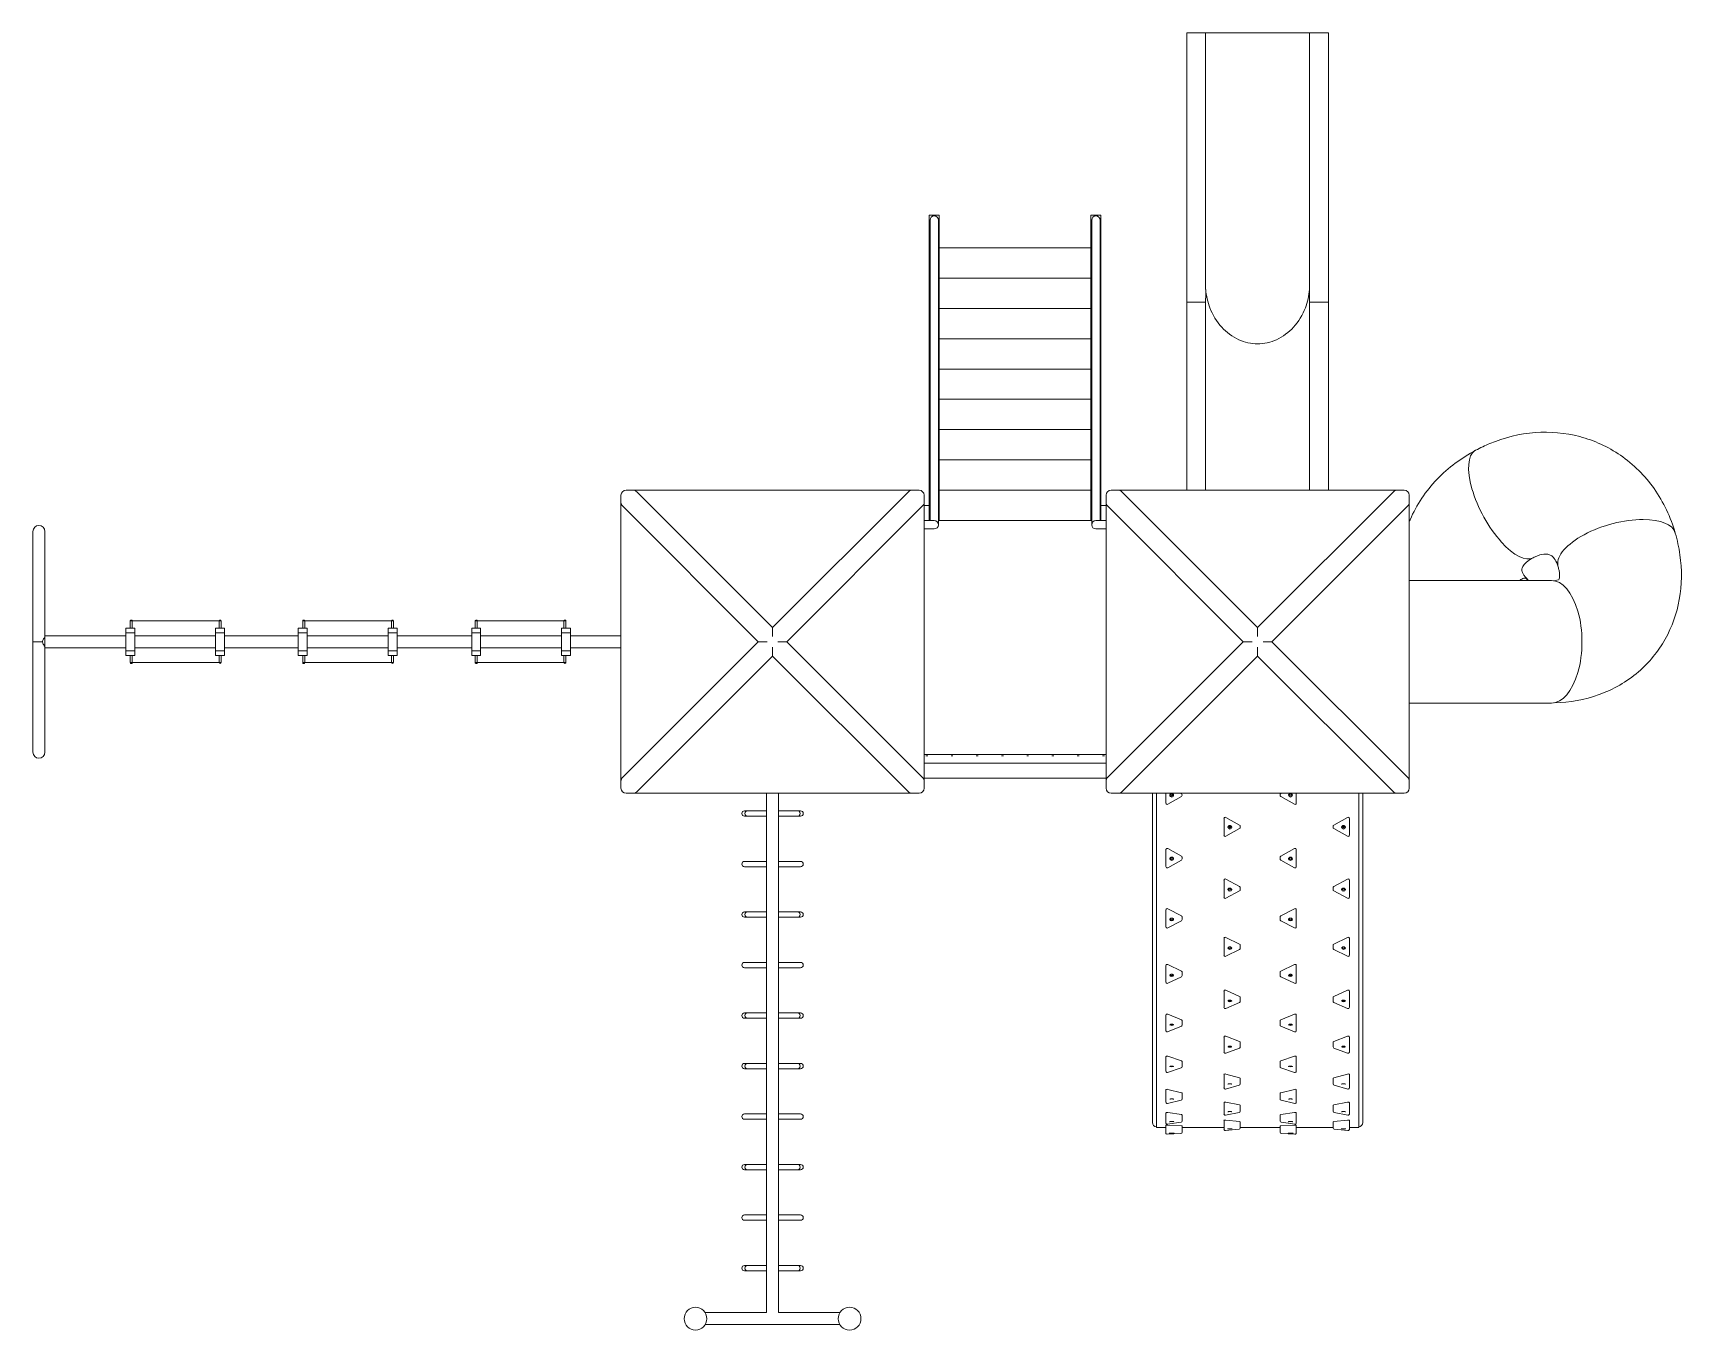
# Model space of a CAD drawing. Header units: metres. Extents: x 0 to 8289, y -3461 to 3061.
import ezdxf

# ---------------------------------------------------------------- set-up
doc = ezdxf.new("R2010")
doc.units = ezdxf.units.M
doc.layers.add('ceco.net 249', color=7, linetype='Continuous', lineweight=9)

msp = doc.modelspace()

# ---------------------------------------------------------------- linework, layer by layer
at = {"layer": 'ceco.net 249'}
for p, q in [((5799.4, 3061.1), (5894.5, 3061.1)), ((5799.4, 1707.6), (5799.4, 3061.1)), ((5894.5, 3061.1), (6417.6, 3061.1)), ((5894.5, 1771.1), (5894.5, 3061.1)), ((6417.6, 3061.1), (6512.8, 3061.1)), ((6417.6, 3061.1), (6417.6, 1771.1)), ((6512.8, 3061.1), (6512.8, 1707.6)), ((4555.9, 2145.8), (4505.1, 2145.8)), ((4505.1, 609.6), (4505.1, 2145.8)), ((4509.5, 2120.4), (4509.5, 609.6)), ((4551.6, 2120.4), (4551.6, 594.7)), ((4555.9, 609.6), (4555.9, 2145.8)), ((5317.9, 2145.8), (5368.7, 2145.8)), ((5317.9, 609.6), (5317.9, 2145.8)), ((5322.2, 594.7), (5322.2, 2120.4)), ((5364.4, 609.6), (5364.4, 2120.4)), ((5368.7, 609.6), (5368.7, 2145.8)), ((4555.9, 1981.1), (5317.9, 1981.1)), ((4555.9, 1828.7), (5317.9, 1828.7)), ((5894.5, 1771.1), (5895.4, 1771.1)), ((6416.8, 1771.1), (6417.6, 1771.1)), ((4555.9, 1676.3), (5317.9, 1676.3)), ((5894.5, 1707.6), (5799.4, 1707.6)), ((5799.4, 762), (5799.4, 1707.6)), ((5894.5, 762), (5894.5, 1707.6)), ((6417.6, 1707.6), (6417.6, 762)), ((6512.8, 1707.6), (6417.6, 1707.6)), ((6512.8, 1707.6), (6512.8, 762)), ((4555.9, 1523.9), (5317.9, 1523.9)), ((4555.9, 1371.5), (5317.9, 1371.5)), ((4555.9, 1219.2), (5317.9, 1219.2)), ((4555.9, 1066.8), (5317.9, 1066.8)), ((4555.9, 914.4), (5317.9, 914.4)), ((2981.2, 762), (3017.1, 762)), ((3017.1, 762), (4418.4, 762)), ((3035.1, 754.5), (3717.8, 71.8)), ((4400.5, 754.5), (3717.8, 71.8)), ((4418.4, 762), (4454.3, 762)), ((4555.9, 762), (5317.9, 762)), ((5455.4, 762), (5419.5, 762)), ((6856.7, 762), (5455.4, 762)), ((6156.1, 71.8), (5473.4, 754.5)), ((6156.1, 71.8), (6838.8, 754.5)), ((6892.6, 762), (6856.7, 762)), ((2955.8, 700.7), (2955.8, 736.6)), ((2955.8, -700.7), (2955.8, 700.7)), ((2963.2, 682.7), (3645.9, 0)), ((4472.3, 682.7), (3789.6, 0)), ((4479.7, 736.6), (4479.7, 700.7)), ((4479.7, 700.7), (4479.7, -700.7)), ((4505.1, 685.8), (4479.7, 685.8)), ((5394.1, 685.8), (5368.7, 685.8)), ((5394.1, 736.6), (5394.1, 700.7)), ((5394.1, 700.7), (5394.1, -700.7)), ((6084.2, 0), (5401.5, 682.7)), ((6227.9, 0), (6910.6, 682.7)), ((6918, 700.7), (6918, 736.6)), ((6918, -700.7), (6918, 700.7)), ((4530.5, 609.6), (4479.7, 609.6)), ((4555.9, 609.6), (4551.6, 609.6)), ((4551.6, 594.7), (4551.6, 588.5)), ((4555.9, 609.6), (5317.9, 609.6)), ((5317.9, 609.6), (5322.2, 609.6)), ((5322.2, 588.5), (5322.2, 594.7)), ((5394.1, 609.6), (5343.3, 609.6)), ((0, 555.1), (0, 0)), ((60.3, 30.2), (60.3, 555.1)), ((4479.7, 567.4), (4530.5, 567.4)), ((5343.3, 567.4), (5394.1, 567.4)), ((7632.6, 308), (6918, 308)), ((7506.2, 320.9), (7517.9, 308)), ((7506.2, 320.9), (7517.9, 308)), ((7515.8, 308), (7515.2, 308.7)), ((7515.8, 308), (7515.2, 308.7)), ((499.2, 104.8), (489.2, 104.8)), ((489.2, 104.8), (489.2, 100)), ((489.2, 100), (489.2, 69)), ((499.2, 104.8), (935.6, 104.8)), ((499.2, 100), (499.2, 104.8)), ((499.2, 100), (499.2, 69)), ((945.6, 104.8), (935.6, 104.8)), ((935.6, 104.8), (935.6, 100)), ((935.6, 69), (935.6, 100)), ((945.6, 100), (945.6, 104.8)), ((945.6, 69), (945.6, 100)), ((1366.1, 104.8), (1356.1, 104.8)), ((1356.1, 104.8), (1356.1, 100)), ((1356.1, 100), (1356.1, 69)), ((1366.1, 104.8), (1802.5, 104.8)), ((1366.1, 100), (1366.1, 104.8)), ((1366.1, 100), (1366.1, 69)), ((1812.5, 104.8), (1802.5, 104.8)), ((1802.5, 104.8), (1802.5, 100)), ((1802.5, 69), (1802.5, 100)), ((1812.5, 100), (1812.5, 104.8)), ((1812.5, 69), (1812.5, 100)), ((2222.9, 104.8), (2232.9, 104.8)), ((2222.9, 100), (2222.9, 104.8)), ((2222.9, 100), (2222.9, 69)), ((2669.3, 104.8), (2232.9, 104.8)), ((2232.9, 104.8), (2232.9, 100)), ((2232.9, 100), (2232.9, 69)), ((2669.3, 104.8), (2679.3, 104.8)), ((2669.3, 100), (2669.3, 104.8)), ((2669.3, 69), (2669.3, 100)), ((2679.3, 104.8), (2679.3, 100)), ((2679.3, 69), (2679.3, 100)), ((0, 0), (48.3, 0)), ((48.3, 0), (0, 0)), ((0, 0), (0, -555.1)), ((60.3, -30.2), (60.3, 30.2)), ((466.7, 30.2), (60.3, 30.2)), ((60.3, 24.1), (60.3, 24.1)), ((466.7, 69), (511.7, 69)), ((466.7, 69), (466.7, 44.9)), ((511.7, 44.9), (466.7, 44.9)), ((466.7, 44.9), (466.7, -44.9)), ((511.7, 44.9), (511.7, 69)), ((511.7, -44.9), (511.7, 44.9)), ((918.1, 30.2), (511.7, 30.2)), ((918.1, 69), (963.1, 69)), ((918.1, 69), (918.1, 44.9)), ((963.1, 44.9), (918.1, 44.9)), ((918.1, 44.9), (918.1, -44.9)), ((963.1, 44.9), (963.1, 69)), ((963.1, -44.9), (963.1, 44.9)), ((1333.6, 30.2), (963.1, 30.2)), ((1333.6, 69), (1378.6, 69)), ((1333.6, 69), (1333.6, 44.9)), ((1378.6, 44.9), (1333.6, 44.9)), ((1333.6, 44.9), (1333.6, -44.9)), ((1378.6, 44.9), (1378.6, 69)), ((1378.6, -44.9), (1378.6, 44.9)), ((1785, 30.2), (1378.6, 30.2)), ((1785, 69), (1830, 69)), ((1785, 69), (1785, 44.9)), ((1830, 44.9), (1785, 44.9)), ((1785, 44.9), (1785, -44.9)), ((1830, 44.9), (1830, 69)), ((1830, -44.9), (1830, 44.9)), ((2205.4, 30.2), (1830, 30.2)), ((2205.4, 44.9), (2205.4, 69)), ((2250.4, 69), (2205.4, 69)), ((2205.4, -44.9), (2205.4, 44.9)), ((2205.4, 44.9), (2250.4, 44.9)), ((2250.4, 69), (2250.4, 44.9)), ((2250.4, 44.9), (2250.4, -44.9)), ((2656.8, 30.2), (2250.4, 30.2)), ((2656.8, 44.9), (2656.8, 69)), ((2701.8, 69), (2656.8, 69)), ((2656.8, -44.9), (2656.8, 44.9)), ((2656.8, 44.9), (2701.8, 44.9)), ((2701.8, 69), (2701.8, 44.9)), ((2701.8, 44.9), (2701.8, -44.9)), ((2955.8, 30.2), (2701.8, 30.2)), ((3690.6, 0), (3645.9, 0)), ((3717.8, 27.2), (3717.8, 71.8)), ((3789.6, 0), (3745, 0)), ((6084.2, 0), (6128.9, 0)), ((6156.1, 27.2), (6156.1, 71.8)), ((6183.3, 0), (6227.9, 0)), ((60.3, -24.1), (60.3, -24.1)), ((60.3, -555.1), (60.3, -30.2)), ((466.7, -30.2), (60.3, -30.2)), ((466.7, -69), (466.7, -44.9)), ((466.7, -44.9), (511.7, -44.9)), ((466.7, -69), (511.7, -69)), ((489.2, -100), (489.2, -69)), ((499.2, -100), (499.2, -69)), ((918.1, -30.2), (511.7, -30.2)), ((511.7, -44.9), (511.7, -69)), ((918.1, -69), (918.1, -44.9)), ((918.1, -44.9), (963.1, -44.9)), ((918.1, -69), (963.1, -69)), ((935.6, -69), (935.6, -100)), ((945.6, -69), (945.6, -100)), ((1333.6, -30.2), (963.1, -30.2)), ((963.1, -44.9), (963.1, -69)), ((1333.6, -69), (1333.6, -44.9)), ((1333.6, -44.9), (1378.6, -44.9)), ((1333.6, -69), (1378.6, -69)), ((1356.1, -100), (1356.1, -69)), ((1366.1, -100), (1366.1, -69)), ((1785, -30.2), (1378.6, -30.2)), ((1378.6, -44.9), (1378.6, -69)), ((1785, -69), (1785, -44.9)), ((1785, -44.9), (1830, -44.9)), ((1785, -69), (1830, -69)), ((1802.5, -69), (1802.5, -100)), ((1812.5, -69), (1812.5, -100)), ((2205.4, -30.2), (1830, -30.2)), ((1830, -44.9), (1830, -69)), ((2205.4, -44.9), (2205.4, -69)), ((2250.4, -44.9), (2205.4, -44.9)), ((2250.4, -69), (2205.4, -69)), ((2222.9, -100), (2222.9, -69)), ((2232.9, -100), (2232.9, -69)), ((2656.8, -30.2), (2250.4, -30.2)), ((2250.4, -69), (2250.4, -44.9)), ((2656.8, -44.9), (2656.8, -69)), ((2701.8, -44.9), (2656.8, -44.9)), ((2701.8, -69), (2656.8, -69)), ((2669.3, -69), (2669.3, -100)), ((2679.3, -69), (2679.3, -100)), ((2955.8, -30.2), (2701.8, -30.2)), ((2701.8, -69), (2701.8, -44.9)), ((2963.2, -682.7), (3645.9, 0)), ((3035.1, -754.5), (3717.8, -71.8)), ((3717.8, -27.2), (3717.8, -71.8)), ((4400.5, -754.5), (3717.8, -71.8)), ((4472.3, -682.7), (3789.6, 0)), ((6084.2, 0), (5401.5, -682.7)), ((6156.1, -71.8), (5473.4, -754.5)), ((6156.1, -27.2), (6156.1, -71.8)), ((6156.1, -71.8), (6838.8, -754.5)), ((6227.9, 0), (6910.6, -682.7)), ((489.2, -100), (489.2, -104.8)), ((489.2, -104.8), (499.2, -104.8)), ((499.2, -104.8), (499.2, -100)), ((935.6, -104.8), (499.2, -104.8)), ((935.6, -100), (935.6, -104.8)), ((935.6, -104.8), (945.6, -104.8)), ((945.6, -104.8), (945.6, -100)), ((1356.1, -100), (1356.1, -104.8)), ((1356.1, -104.8), (1366.1, -104.8)), ((1366.1, -104.8), (1366.1, -100)), ((1802.5, -104.8), (1366.1, -104.8)), ((1802.5, -100), (1802.5, -104.8)), ((1802.5, -104.8), (1812.5, -104.8)), ((1812.5, -104.8), (1812.5, -100)), ((2222.9, -104.8), (2222.9, -100)), ((2232.9, -104.8), (2222.9, -104.8)), ((2232.9, -100), (2232.9, -104.8)), ((2232.9, -104.8), (2669.3, -104.8)), ((2669.3, -104.8), (2669.3, -100)), ((2679.3, -104.8), (2669.3, -104.8)), ((2679.3, -100), (2679.3, -104.8)), ((7632.6, -308), (6918, -308)), ((5394.1, -567.4), (4479.7, -567.4)), ((5394.1, -609.6), (4479.7, -609.6)), ((2955.8, -736.6), (2955.8, -700.7)), ((5394.1, -685.8), (4479.7, -685.8)), ((4479.7, -700.7), (4479.7, -736.6)), ((5394.1, -700.7), (5394.1, -736.6)), ((6918, -736.6), (6918, -700.7)), ((3017.1, -762), (2981.2, -762)), ((4418.4, -762), (3017.1, -762)), ((3687.6, -762), (3687.6, -3373.3)), ((3747.9, -762), (3747.9, -3373.3)), ((4454.3, -762), (4418.4, -762)), ((5419.5, -762), (5455.4, -762)), ((5455.4, -762), (6856.7, -762)), ((5627, -762), (5627, -2417.2)), ((5648.1, -2441.5), (5648.1, -762)), ((5695, -811.7), (5695, -762)), ((5704.5, -817.2), (5773.4, -777.5)), ((5770.3, -762), (5773.4, -763.8)), ((5776.6, -772), (5776.6, -769.2)), ((6268.9, -769.2), (6268.9, -772)), ((6275.2, -762), (6272, -763.8)), ((6272, -777.5), (6341, -817.2)), ((6350.5, -811.7), (6350.5, -762)), ((6664.1, -2441.5), (6664.1, -762)), ((6685.1, -2417.2), (6685.1, -762)), ((6856.7, -762), (6892.6, -762)), ((3589.8, -850.2), (3576.8, -850.2)), ((3576.8, -876.9), (3589.8, -876.9)), ((3589.8, -850.2), (3687.6, -850.2)), ((3589.8, -876.9), (3687.6, -876.9)), ((3747.9, -850.2), (3845.8, -850.2)), ((3747.9, -876.9), (3845.8, -876.9)), ((3858.7, -850.2), (3845.8, -850.2)), ((3845.8, -876.9), (3858.7, -876.9)), ((5987.1, -894), (5987.1, -888.5)), ((5987.1, -972.4), (5987.1, -894)), ((5996.6, -883.1), (6065.5, -922.3)), ((6607.7, -883.1), (6538.7, -922.3)), ((6617.2, -894), (6617.2, -888.5)), ((6617.2, -972.4), (6617.2, -894)), ((5996.5, -977.9), (6065.5, -938.7)), ((6068.7, -933.2), (6068.7, -927.7)), ((6535.6, -927.7), (6535.6, -933.2)), ((6538.8, -938.7), (6607.7, -977.9)), ((5695, -1053.5), (5695, -1045.3)), ((5695, -1130.4), (5695, -1053.5)), ((5704.5, -1040), (5773.4, -1078.4)), ((6341, -1040), (6272, -1078.4)), ((6350.5, -1053.5), (6350.5, -1045.3)), ((6350.5, -1130.4), (6350.5, -1053.5)), ((3589.8, -1104.2), (3576.8, -1104.2)), ((3576.8, -1130.9), (3589.8, -1130.9)), ((3589.8, -1104.2), (3687.6, -1104.2)), ((3589.8, -1130.9), (3687.6, -1130.9)), ((3747.9, -1104.2), (3845.8, -1104.2)), ((3747.9, -1130.9), (3845.8, -1130.9)), ((3858.7, -1104.2), (3845.8, -1104.2)), ((3845.8, -1130.9), (3858.7, -1130.9)), ((5704.4, -1135.9), (5773.3, -1097.5)), ((5776.6, -1091.9), (5776.6, -1083.7)), ((6268.9, -1083.7), (6268.9, -1091.9)), ((6272.1, -1097.5), (6341.1, -1135.9)), ((5987.1, -1209.6), (5987.1, -1198.7)), ((5987.1, -1284.4), (5987.1, -1209.6)), ((5996.6, -1193.6), (6065.5, -1231)), ((6068.7, -1247), (6068.7, -1236.1)), ((6535.6, -1236.1), (6535.6, -1247)), ((6607.7, -1193.6), (6538.7, -1231)), ((6617.2, -1209.6), (6617.2, -1198.7)), ((6617.2, -1284.4), (6617.2, -1209.6)), ((5996.4, -1290), (6065.4, -1252.6)), ((6538.9, -1252.6), (6607.8, -1290)), ((3589.8, -1358.2), (3576.8, -1358.2)), ((3576.8, -1384.9), (3589.8, -1384.9)), ((3687.6, -1358.2), (3589.8, -1358.2)), ((3687.6, -1384.9), (3589.8, -1384.9)), ((3845.8, -1358.2), (3747.9, -1358.2)), ((3845.8, -1384.9), (3747.9, -1384.9)), ((3858.7, -1358.2), (3845.8, -1358.2)), ((3845.8, -1384.9), (3858.7, -1384.9)), ((5695, -1361.1), (5695, -1347.7)), ((5695, -1433.3), (5695, -1361.1)), ((5704.3, -1438.9), (5773.2, -1402.8)), ((5704.5, -1342.7), (5773.4, -1378.8)), ((5776.6, -1397.2), (5776.6, -1383.8)), ((6268.9, -1383.8), (6268.9, -1397.2)), ((6341, -1342.7), (6272, -1378.8)), ((6272.3, -1402.8), (6341.2, -1438.9)), ((6350.5, -1361.1), (6350.5, -1347.7)), ((6350.5, -1433.3), (6350.5, -1361.1)), ((5987.1, -1506.9), (5987.1, -1491.1)), ((5996.6, -1486.3), (6065.5, -1520.8)), ((6607.7, -1486.3), (6538.7, -1520.8)), ((6617.2, -1506.9), (6617.2, -1491.1)), ((5987.1, -1575.9), (5987.1, -1506.9)), ((5996.2, -1581.5), (6065.2, -1547.1)), ((6068.7, -1541.4), (6068.7, -1525.5)), ((6535.6, -1525.5), (6535.6, -1541.4)), ((6539.1, -1547.1), (6608, -1581.5)), ((6617.2, -1575.9), (6617.2, -1506.9)), ((3589.8, -1612.2), (3576.8, -1612.2)), ((3576.8, -1638.9), (3589.8, -1638.9)), ((3687.6, -1612.2), (3589.8, -1612.2)), ((3687.6, -1638.9), (3589.8, -1638.9)), ((3845.8, -1612.2), (3747.9, -1612.2)), ((3845.8, -1638.9), (3747.9, -1638.9)), ((3858.7, -1612.2), (3845.8, -1612.2)), ((3845.8, -1638.9), (3858.7, -1638.9)), ((5695, -1645.9), (5695, -1627.7)), ((5695, -1711.1), (5695, -1645.9)), ((5704.5, -1623.2), (5773.4, -1655.8)), ((6341, -1623.2), (6272, -1655.8)), ((6350.5, -1645.9), (6350.5, -1627.7)), ((6350.5, -1711.1), (6350.5, -1645.9)), ((5704, -1716.9), (5773, -1684.3)), ((5776.6, -1678.5), (5776.6, -1660.3)), ((6268.9, -1660.3), (6268.9, -1678.5)), ((6272.5, -1684.3), (6341.4, -1716.9)), ((5987.1, -1777), (5987.1, -1756.6)), ((5987.1, -1838), (5987.1, -1777)), ((5996, -1843.8), (6064.9, -1813.3)), ((5996.6, -1752.4), (6065.5, -1782.9)), ((6068.7, -1807.5), (6068.7, -1787.1)), ((6535.6, -1787.1), (6535.6, -1807.5)), ((6607.7, -1752.4), (6538.7, -1782.9)), ((6539.3, -1813.3), (6608.3, -1843.8)), ((6617.2, -1777), (6617.2, -1756.6)), ((6617.2, -1838), (6617.2, -1777)), ((3589.8, -1866.2), (3576.8, -1866.2)), ((3576.8, -1892.9), (3589.8, -1892.9)), ((3687.6, -1866.2), (3589.8, -1866.2)), ((3687.6, -1892.9), (3589.8, -1892.9)), ((3845.8, -1866.2), (3747.9, -1866.2)), ((3845.8, -1892.9), (3747.9, -1892.9)), ((3858.7, -1866.2), (3845.8, -1866.2)), ((3845.8, -1892.9), (3858.7, -1892.9)), ((5695, -1899.2), (5695, -1876.8)), ((5695, -1955.5), (5695, -1899.2)), ((5704.5, -1872.9), (5773.4, -1901)), ((5776.6, -1927.4), (5776.6, -1904.9)), ((6268.9, -1904.9), (6268.9, -1927.4)), ((6341, -1872.9), (6272, -1901)), ((6350.5, -1899.2), (6350.5, -1876.8)), ((6350.5, -1955.5), (6350.5, -1899.2)), ((5703.7, -1961.4), (5772.7, -1933.3)), ((5987.1, -2011.6), (5987.1, -1987.3)), ((5996.6, -1983.8), (6065.5, -2009.4)), ((6272.8, -1933.3), (6341.8, -1961.4)), ((6607.7, -1983.8), (6538.7, -2009.4)), ((6617.2, -2011.6), (6617.2, -1987.3)), ((5987.1, -2062.8), (5987.1, -2011.6)), ((5995.6, -2068.8), (6064.6, -2043.2)), ((6068.7, -2037.2), (6068.7, -2012.9)), ((6535.6, -2012.9), (6535.6, -2037.2)), ((6539.7, -2043.2), (6608.6, -2068.8)), ((6617.2, -2062.8), (6617.2, -2011.6)), ((3589.8, -2120.2), (3576.8, -2120.2)), ((3576.8, -2146.8), (3589.8, -2146.8)), ((3687.6, -2120.2), (3589.8, -2120.2)), ((3687.6, -2146.8), (3589.8, -2146.8)), ((3845.8, -2120.2), (3747.9, -2120.2)), ((3845.8, -2146.8), (3747.9, -2146.8)), ((3858.7, -2120.2), (3845.8, -2120.2)), ((3845.8, -2146.8), (3858.7, -2146.8)), ((5695, -2113.4), (5695, -2087.4)), ((5695, -2159), (5695, -2113.4)), ((5703.3, -2165), (5772.2, -2142.2)), ((5704.5, -2084.2), (5773.4, -2107)), ((5776.6, -2136.2), (5776.6, -2110.2)), ((6268.9, -2110.2), (6268.9, -2136.2)), ((6341, -2084.2), (6272, -2107)), ((6273.2, -2142.2), (6342.2, -2165)), ((6350.5, -2113.4), (6350.5, -2087.4)), ((6350.5, -2159), (6350.5, -2113.4)), ((5987.1, -2203.6), (5987.1, -2176.1)), ((5987.1, -2243.4), (5987.1, -2203.6)), ((5995.2, -2249.5), (6064.1, -2229.6)), ((5996.6, -2173.4), (6065.5, -2193.3)), ((6068.7, -2223.5), (6068.7, -2196)), ((6535.6, -2196), (6535.6, -2223.5)), ((6607.7, -2173.4), (6538.7, -2193.3)), ((6540.1, -2229.6), (6609.1, -2249.5)), ((6617.2, -2203.6), (6617.2, -2176.1)), ((6617.2, -2243.4), (6617.2, -2203.6)), ((5695, -2281.8), (5695, -2253)), ((5695, -2315.4), (5695, -2281.8)), ((5702.8, -2321.6), (5771.8, -2304.8)), ((5704.5, -2250.7), (5773.4, -2267.5)), ((5776.6, -2298.6), (5776.6, -2269.8)), ((5987.1, -2347.2), (5987.1, -2317.4)), ((5996.6, -2315.5), (6065.5, -2329.1)), ((6268.9, -2269.8), (6268.9, -2298.6)), ((6341, -2250.7), (6272, -2267.5)), ((6273.7, -2304.8), (6342.6, -2321.6)), ((6350.5, -2281.8), (6350.5, -2253)), ((6350.5, -2315.4), (6350.5, -2281.8)), ((6607.7, -2315.5), (6538.7, -2329.1)), ((6617.2, -2347.2), (6617.2, -2317.4)), ((3589.8, -2374.2), (3576.8, -2374.2)), ((3576.8, -2400.8), (3589.8, -2400.8)), ((3589.8, -2374.2), (3687.6, -2374.2)), ((3589.8, -2400.8), (3687.6, -2400.8)), ((3747.9, -2374.2), (3845.8, -2374.2)), ((3747.9, -2400.8), (3845.8, -2400.8)), ((3858.7, -2374.2), (3845.8, -2374.2)), ((3845.8, -2400.8), (3858.7, -2400.8)), ((5695, -2399.4), (5695, -2368.8)), ((5695, -2420), (5695, -2399.4)), ((5704.5, -2367.3), (5773.4, -2377.6)), ((5776.6, -2409.7), (5776.6, -2379.1)), ((5987.1, -2374.4), (5987.1, -2347.2)), ((5994.6, -2380.7), (6063.6, -2367.1)), ((6068.7, -2360.8), (6068.7, -2331)), ((6268.9, -2379.1), (6268.9, -2409.7)), ((6341, -2367.3), (6272, -2377.6)), ((6350.5, -2399.4), (6350.5, -2368.8)), ((6350.5, -2420), (6350.5, -2399.4)), ((6535.6, -2331), (6535.6, -2360.8)), ((6540.7, -2367.1), (6609.6, -2380.7)), ((6617.2, -2374.4), (6617.2, -2347.2)), ((5695, -2441.5), (5648.1, -2441.5)), ((5695, -2462.7), (5695, -2431)), ((5695, -2469.6), (5695, -2462.7)), ((5701.6, -2475.9), (5770.6, -2472.5)), ((5702.3, -2426.3), (5771.2, -2416)), ((5704.5, -2430.6), (5773.4, -2434)), ((5776.6, -2466.1), (5776.6, -2434.5)), ((5987.1, -2441.5), (5776.6, -2441.5)), ((5987.1, -2438), (5987.1, -2406.7)), ((5987.1, -2451.8), (5987.1, -2438)), ((5994, -2458.1), (6063, -2451.2)), ((5996.6, -2405.8), (6065.5, -2412.7)), ((6068.7, -2444.9), (6068.7, -2413.6)), ((6268.9, -2441.5), (6068.7, -2441.5)), ((6268.9, -2434.5), (6268.9, -2466.1)), ((6341, -2430.6), (6272, -2434)), ((6274.3, -2416), (6343.2, -2426.3)), ((6274.9, -2472.5), (6343.8, -2475.9)), ((6350.5, -2462.7), (6350.5, -2431)), ((6535.6, -2441.5), (6350.5, -2441.5)), ((6350.5, -2469.6), (6350.5, -2462.7)), ((6535.6, -2413.6), (6535.6, -2444.9)), ((6607.7, -2405.8), (6538.7, -2412.7)), ((6541.3, -2451.2), (6610.2, -2458.1)), ((6617.2, -2438), (6617.2, -2406.7)), ((6617.2, -2451.8), (6617.2, -2438)), ((6664.1, -2441.5), (6617.2, -2441.5)), ((3589.8, -2628.2), (3576.8, -2628.2)), ((3589.8, -2628.2), (3687.6, -2628.2)), ((3747.9, -2628.2), (3845.8, -2628.2)), ((3858.7, -2628.2), (3845.8, -2628.2)), ((3576.8, -2654.8), (3589.8, -2654.8)), ((3589.8, -2654.8), (3687.6, -2654.8)), ((3747.9, -2654.8), (3845.8, -2654.8)), ((3845.8, -2654.8), (3858.7, -2654.8)), ((3589.8, -2882.1), (3576.8, -2882.1)), ((3589.8, -2882.1), (3687.6, -2882.1)), ((3747.9, -2882.1), (3845.8, -2882.1)), ((3858.7, -2882.1), (3845.8, -2882.1)), ((3576.8, -2908.8), (3589.8, -2908.8)), ((3589.8, -2908.8), (3687.6, -2908.8)), ((3747.9, -2908.8), (3845.8, -2908.8)), ((3845.8, -2908.8), (3858.7, -2908.8)), ((3589.8, -3136.1), (3576.8, -3136.1)), ((3589.8, -3136.1), (3687.6, -3136.1)), ((3747.9, -3136.1), (3845.8, -3136.1)), ((3858.7, -3136.1), (3845.8, -3136.1)), ((3576.8, -3162.8), (3589.8, -3162.8)), ((3589.8, -3162.8), (3687.6, -3162.8)), ((3747.9, -3162.8), (3845.8, -3162.8)), ((3845.8, -3162.8), (3858.7, -3162.8)), ((3687.6, -3373.3), (3379, -3373.3)), ((4056.6, -3373.3), (3747.9, -3373.3)), ((4056.6, -3433.6), (3379, -3433.6))]:
    msp.add_line(p, q, dxfattribs=at)
for centre in [(3330.4, -3403.5), (4105.1, -3403.5)]:
    msp.add_circle(centre, 57.1, dxfattribs=at)
for centre, radius, start, end in [((4530.5, 2120.4), 21.1, 90, 180), ((4530.5, 2120.4), 21.1, 90, 180), ((4530.5, 2120.4), 21.1, 0, 90), ((4530.5, 2120.4), 21.1, 0, 90), ((5343.3, 2120.4), 21.1, 90, 180), ((5343.3, 2120.4), 21.1, 90, 180), ((5343.3, 2120.4), 21.1, 0, 90), ((5343.3, 2120.4), 21.1, 0, 90), ((2981.2, 736.6), 25.4, 90, 180), ((3017.1, 736.6), 25.4, 45, 90), ((4454.3, 736.6), 25.4, 0, 90), ((5419.5, 736.6), 25.4, 90, 180), ((5455.4, 736.6), 25.4, 45, 90), ((6892.6, 736.6), 25.4, 0, 90), ((4454.3, 700.7), 25.4, 315, 360), ((6892.6, 700.7), 25.4, 315, 0), ((30.2, 555.1), 30.2, 0, 180), ((30.2, 555.1), 30.2, 360, 180), ((4530.5, 588.5), 21.1, 0, 90), ((4530.5, 588.5), 21.1, 270, 90), ((4530.5, 588.5), 21.1, 270, 0), ((5343.3, 588.5), 21.1, 90, 180), ((5343.3, 588.5), 21.1, 90, 270), ((5343.3, 588.5), 21.1, 180, 270), ((30.2, -555.1), 30.2, 180, 360), ((30.2, -555.1), 30.2, 180, 0), ((4492.8, -585.4), 12.7, 68.05784, 111.94216), ((4619.8, -585.4), 12.7, 68.05784, 111.94216), ((4746.8, -585.4), 12.7, 68.05784, 111.94216), ((4873.8, -585.4), 12.7, 68.05784, 111.94216), ((5000.1, -585.4), 12.7, 68.05784, 111.94216), ((5127.1, -585.4), 12.7, 68.05784, 111.94216), ((5254.1, -585.4), 12.7, 68.05784, 111.94216), ((5381.1, -585.4), 12.7, 68.05784, 111.94216), ((2981.2, -700.7), 25.4, 135, 180), ((2981.2, -736.6), 25.4, 180, 270), ((4454.3, -736.6), 25.4, 270, 0), ((5419.5, -700.7), 25.4, 135, 180), ((5419.5, -736.6), 25.4, 180, 270), ((6892.6, -736.6), 25.4, 270, 0), ((3017.1, -736.6), 25.4, 270, 315), ((4418.4, -736.6), 25.4, 225, 270), ((5455.4, -736.6), 25.4, 270, 315), ((5701.3, -811.7), 6.35, 180, 299.9055), ((5770.3, -772), 6.35, 299.9055, 0), ((6275.2, -772), 6.35, 180, 240.0945), ((6344.2, -811.7), 6.35, 240.0945, 0), ((6856.7, -736.6), 25.4, 225, 270), ((3576.8, -863.6), 13.3, 90, 270), ((3858.7, -863.6), 13.3, 270, 90), ((5993.4, -972.4), 6.35, 180, 299.62165), ((6062.3, -933.2), 6.35, 299.62165, 0), ((6541.9, -933.2), 6.35, 180, 240.37835), ((6610.8, -972.4), 6.35, 240.37835, 0), ((3576.8, -1117.6), 13.3, 90, 270), ((3858.7, -1117.6), 13.3, 270, 90), ((5701.3, -1130.4), 6.35, 180, 299.14743), ((5770.3, -1091.9), 6.35, 299.14743, 0), ((6275.2, -1091.9), 6.35, 180, 240.85257), ((6344.2, -1130.4), 6.35, 240.85257, 0), ((5993.4, -1284.4), 6.35, 180, 298.48124), ((6062.3, -1247), 6.35, 298.48124, 0), ((6541.9, -1247), 6.35, 180, 241.51876), ((6610.8, -1284.4), 6.35, 241.51876, 0), ((3576.8, -1371.5), 13.3, 90, 270), ((3858.7, -1371.5), 13.3, 270, 90), ((5770.3, -1397.2), 6.35, 297.62113, 0), ((6275.2, -1397.2), 6.35, 180, 242.37887), ((5701.3, -1433.3), 6.35, 180, 297.62113), ((6344.2, -1433.3), 6.35, 242.37887, 0), ((6062.3, -1541.4), 6.35, 296.56505, 0), ((6541.9, -1541.4), 6.35, 180, 243.43495), ((3576.8, -1625.5), 13.3, 90, 270), ((3858.7, -1625.5), 13.3, 270, 90), ((5993.4, -1575.9), 6.35, 180, 296.56505), ((6610.8, -1575.9), 6.35, 243.43495, 0), ((5701.3, -1711.1), 6.35, 180, 295.31123), ((5770.3, -1678.5), 6.35, 295.31123, 0), ((6275.2, -1678.5), 6.35, 180, 244.68877), ((6344.2, -1711.1), 6.35, 244.68877, 0), ((6062.3, -1807.5), 6.35, 293.85865, 0), ((6541.9, -1807.5), 6.35, 180, 246.14135), ((3576.8, -1879.5), 13.3, 90, 270), ((3858.7, -1879.5), 13.3, 270, 90), ((5993.4, -1838), 6.35, 180, 293.85865), ((6610.8, -1838), 6.35, 246.14135, 0), ((5701.3, -1955.5), 6.35, 180, 292.20765), ((5770.3, -1927.4), 6.35, 292.20765, 0), ((6275.2, -1927.4), 6.35, 180, 247.79235), ((6344.2, -1955.5), 6.35, 247.79235, 0), ((5993.4, -2062.8), 6.35, 180, 290.36057), ((6062.3, -2037.2), 6.35, 290.36057, 0), ((6541.9, -2037.2), 6.35, 180, 249.63943), ((6610.8, -2062.8), 6.35, 249.63943, 0), ((3576.8, -2133.5), 13.3, 90, 270), ((3858.7, -2133.5), 13.3, 270, 90), ((5770.3, -2136.2), 6.35, 288.32252, 0), ((6275.2, -2136.2), 6.35, 180, 251.67748), ((5701.3, -2159), 6.35, 180, 288.32252), ((6062.3, -2223.5), 6.35, 286.10211, 0), ((6344.2, -2159), 6.35, 251.67748, 0), ((6541.9, -2223.5), 6.35, 180, 253.89789), ((5701.3, -2315.4), 6.35, 180, 283.71217), ((5770.3, -2298.6), 6.35, 283.71217, 0), ((5993.4, -2243.4), 6.35, 180, 286.10211), ((6275.2, -2298.6), 6.35, 180, 256.28783), ((6344.2, -2315.4), 6.35, 256.28783, 0), ((6610.8, -2243.4), 6.35, 253.89789, 0), ((3576.8, -2387.5), 13.3, 90, 270), ((3858.7, -2387.5), 13.3, 270, 90), ((5993.4, -2374.4), 6.35, 180, 281.17023), ((6062.3, -2360.8), 6.35, 281.17023, 0), ((6541.9, -2360.8), 6.35, 180, 258.82977), ((6610.8, -2374.4), 6.35, 258.82977, 0), ((5648.1, -2417.2), 21.1, 180, 270), ((5701.3, -2420), 6.35, 180, 278.49878), ((5701.3, -2469.6), 6.35, 180, 272.88066), ((5770.3, -2466.1), 6.35, 272.88066, 0), ((5770.3, -2409.7), 6.35, 278.49878, 0), ((5993.4, -2451.8), 6.35, 180, 275.72511), ((6062.3, -2444.9), 6.35, 275.72511, 0), ((6275.2, -2409.7), 6.35, 180, 261.50122), ((6275.2, -2466.1), 6.35, 180, 267.11934), ((6344.2, -2420), 6.35, 261.50122, 0), ((6344.2, -2469.6), 6.35, 267.11934, 0), ((6541.9, -2444.9), 6.35, 180, 264.27489), ((6610.8, -2451.8), 6.35, 264.27489, 0), ((6664.1, -2417.2), 21.1, 270, 360), ((3576.8, -2641.5), 13.3, 90, 270), ((3858.7, -2641.5), 13.3, 270, 90), ((3576.8, -2895.5), 13.3, 90, 270), ((3858.7, -2895.5), 13.3, 270, 90), ((3576.8, -3149.5), 13.3, 90, 270), ((3858.7, -3149.5), 13.3, 270, 90)]:
    msp.add_arc(centre, radius, start, end, dxfattribs=at)
at = {"layer": 'ceco.net 249', "extrusion": (0, 0, -1)}
for centre, major_axis, ratio, start_param, end_param in [((7396.8, 692.9), (144.7, -270), 0.399519, 1.015551, 3.109946), ((7396.8, 692.9), (144.7, -270), 0.399519, 1.015551, 3.109946), ((7396.8, 692.9), (144.7, -270), 0.399519, 3.109946, 3.141593), ((7396.8, 692.9), (144.7, -270), 0.399519, 3.109946, 3.141593), ((7961.1, 461.9), (294.4, 85), 0.433013, 3.205996, 5.300392), ((7961.1, 461.9), (294.4, 85), 0.433013, 3.205996, 5.300392), ((7961.1, 461.9), (294.4, 85), 0.433013, 5.300392, 6.283185), ((7961.1, 461.9), (294.4, 85), 0.433013, 5.300392, 6.283185), ((7396.8, 692.9), (144.7, -270), 0.399519, 0, 1.015551), ((7396.8, 692.9), (144.7, -270), 0.399519, 0, 1.015551), ((7961.1, 461.9), (294.4, 85), 0.433013, 3.141593, 3.205996), ((7961.1, 461.9), (294.4, 85), 0.433013, 3.141593, 3.205996), ((7278.9, 115.5), (-227.3, -205.4), 0.483253, 3.141593, 3.243434), ((7278.9, 115.5), (-227.3, -205.4), 0.483253, 3.141593, 3.243434), ((7632.6, 0), (0, 308), 0.5, 0, 3.141593), ((7632.6, 0), (0, 308), 0.5, 0, 3.141593), ((494.2, 104.8), (-5, 0), 0.894427, 0, 3.141593), ((940.6, 104.8), (5, 0), 0.894427, 3.141593, 6.283185), ((1361.1, 104.8), (-5, 0), 0.894427, 0, 3.141593), ((1807.5, 104.8), (5, 0), 0.894427, 3.141593, 6.283185), ((2227.9, 104.8), (-5, 0), 0.894427, 0, 3.141593), ((2674.3, 104.8), (5, 0), 0.894427, 3.141593, 6.283185), ((494.2, -104.8), (5, 0), 0.894427, 0, 3.141593), ((940.6, -104.8), (-5, 0), 0.894427, 3.141593, 6.283185), ((1361.1, -104.8), (5, 0), 0.894427, 0, 3.141593), ((1807.5, -104.8), (-5, 0), 0.894427, 3.141593, 6.283185), ((2227.9, -104.8), (5, 0), 0.894427, 0, 3.141593), ((2674.3, -104.8), (-5, 0), 0.894427, 3.141593, 6.283185), ((5724.3, -771.5), (9.52, 0), 0.996195, 0.029204, 3.112388), ((5724.3, -769.2), (4.76, 0), 0.996195, 0.235473, 2.90612), ((5770.3, -769.2), (6.35, 0), 0.996195, 5.235988, 6.283185), ((6275.2, -769.2), (-6.35, 0), 0.996195, 0, 1.047198), ((6321.2, -771.5), (-9.52, 0), 0.996195, 3.170797, 6.253981), ((6321.2, -769.2), (-4.76, 0), 0.996195, 3.377066, 6.047712), ((3589.8, -863.6), (0, 13.3), 0.8, 3.141593, 6.283185), ((3589.8, -863.6), (0, -13.3), 0.8, 0, 3.141593), ((3845.8, -863.6), (0, 13.3), 0.8, 0, 3.141593), ((3845.8, -863.6), (0, -13.3), 0.8, 3.141593, 6.283185), ((5993.4, -888.5), (6.35, 0), 0.984808, 3.141593, 5.235988), ((6610.8, -888.5), (-6.35, 0), 0.984808, 1.047198, 3.141593), ((6016.4, -932.1), (9.52, 0), 0.984808, 0.059118, 3.082475), ((6016.4, -927.7), (4.76, 0), 0.984808, 0.489523, 2.652069), ((6062.3, -927.7), (6.35, 0), 0.984808, 5.235988, 6.283185), ((6541.9, -927.7), (-6.35, 0), 0.984808, 0, 1.047198), ((6587.9, -932.1), (-9.52, 0), 0.984808, 3.20071, 6.224067), ((6587.9, -927.7), (-4.76, 0), 0.984808, 3.631116, 5.793662), ((5701.3, -1045.3), (6.35, 0), 0.965926, 3.141593, 5.235988), ((6344.2, -1045.3), (-6.35, 0), 0.965926, 1.047198, 3.141593), ((5724.3, -1090.3), (9.52, 0), 0.965926, 0.090535, 3.051058), ((5724.3, -1083.7), (4.76, 0), 0.965926, 0.795954, 2.345639), ((5770.3, -1083.7), (6.35, 0), 0.965926, 5.235988, 6.283185), ((6275.2, -1083.7), (-6.35, 0), 0.965926, 0, 1.047198), ((6321.2, -1090.3), (-9.52, 0), 0.965926, 3.232128, 6.19265), ((6321.2, -1083.7), (-4.76, 0), 0.965926, 3.937546, 5.487232), ((5993.4, -1198.7), (6.35, 0), 0.939693, 3.141593, 5.235988), ((6016.4, -1236.1), (4.76, 0), 0.939693, 1.327658, 1.813934), ((6062.3, -1236.1), (6.35, 0), 0.939693, 5.235988, 6.283185), ((6541.9, -1236.1), (-6.35, 0), 0.939693, 0, 1.047198), ((6587.9, -1236.1), (-4.76, 0), 0.939693, 4.469251, 4.955527), ((6610.8, -1198.7), (-6.35, 0), 0.939693, 1.047198, 3.141593), ((6016.4, -1244.8), (9.52, 0), 0.939693, 0.124446, 3.017147), ((6587.9, -1244.8), (-9.52, 0), 0.939693, 3.266038, 6.15874), ((3589.8, -1371.5), (0, -13.3), 0.8, 0, 3.141593), ((3589.8, -1371.5), (0, 13.3), 0.8, 3.141593, 6.283185), ((3845.8, -1371.5), (0, -13.3), 0.8, 3.141593, 6.283185), ((3845.8, -1371.5), (0, 13.3), 0.8, 0, 3.141593), ((5701.3, -1347.7), (6.35, 0), 0.906308, 3.141593, 5.235988), ((5724.3, -1394.5), (9.52, 0), 0.906308, 0.162211, 2.979382), ((5770.3, -1383.8), (6.35, 0), 0.906308, 5.235988, 6.283185), ((6275.2, -1383.8), (-6.35, 0), 0.906308, 0, 1.047198), ((6321.2, -1394.5), (-9.52, 0), 0.906308, 3.303804, 6.120974), ((6344.2, -1347.7), (-6.35, 0), 0.906308, 1.047198, 3.141593), ((5993.4, -1491.1), (6.35, 0), 0.866025, 3.141593, 5.235988), ((6610.8, -1491.1), (-6.35, 0), 0.866025, 1.047198, 3.141593), ((6016.4, -1538.2), (9.52, 0), 0.866025, 0.205877, 2.935715), ((6062.3, -1525.5), (6.35, 0), 0.866025, 5.235988, 6.283185), ((6541.9, -1525.5), (-6.35, 0), 0.866025, 0, 1.047198), ((6587.9, -1538.2), (-9.52, 0), 0.866025, 3.34747, 6.077308), ((5701.3, -1627.7), (6.35, 0), 0.819152, 3.141593, 5.235988), ((5770.3, -1660.3), (6.35, 0), 0.819152, 5.235988, 6.283185), ((6275.2, -1660.3), (-6.35, 0), 0.819152, 0, 1.047198), ((6344.2, -1627.7), (-6.35, 0), 0.819152, 1.047198, 3.141593), ((5724.3, -1674.9), (9.52, 0), 0.819152, 0.258783, 2.882809), ((5724.3, -1674.9), (4.76, 0), 0.819152, 1.570796, 3.827599), ((5724.3, -1674.9), (4.76, 0), 0.819152, 5.597179, 7.853982), ((6321.2, -1674.9), (-9.52, 0), 0.819152, 3.400376, 6.024402), ((6321.2, -1674.9), (-4.76, 0), 0.819152, 4.712389, 6.969191), ((6321.2, -1674.9), (-4.76, 0), 0.819152, 2.455587, 4.712389), ((5993.4, -1756.6), (6.35, 0), 0.766044, 3.141593, 5.235988), ((6016.4, -1803.4), (9.52, 0), 0.766044, 0.326678, 2.814915), ((6016.4, -1803.4), (4.76, 0), 0.766044, 1.570796, 3.405314), ((6016.4, -1803.4), (4.76, 0), 0.766044, 6.019464, 7.853982), ((6062.3, -1787.1), (6.35, 0), 0.766044, 5.235988, 6.283185), ((6541.9, -1787.1), (-6.35, 0), 0.766044, 0, 1.047198), ((6587.9, -1803.4), (-9.52, 0), 0.766044, 3.46827, 5.956508), ((6587.9, -1803.4), (-4.76, 0), 0.766044, 4.712389, 6.546907), ((6587.9, -1803.4), (-4.76, 0), 0.766044, 2.877871, 4.712389), ((6610.8, -1756.6), (-6.35, 0), 0.766044, 1.047198, 3.141593), ((3589.8, -1879.5), (0, -13.3), 0.8, 0, 3.141593), ((3589.8, -1879.5), (0, 13.3), 0.8, 3.141593, 6.283185), ((3845.8, -1879.5), (0, -13.3), 0.8, 3.141593, 6.283185), ((3845.8, -1879.5), (0, 13.3), 0.8, 0, 3.141593), ((5701.3, -1876.8), (6.35, 0), 0.707107, 3.141593, 5.235988), ((5770.3, -1904.9), (6.35, 0), 0.707107, 5.235988, 6.283185), ((6275.2, -1904.9), (-6.35, 0), 0.707107, 0, 1.047198), ((6344.2, -1876.8), (-6.35, 0), 0.707107, 1.047198, 3.141593), ((5724.3, -1922.9), (9.52, 0), 0.707107, 0.419233, 2.72236), ((5724.3, -1922.9), (4.76, 0), 0.707107, 1.570796, 3.036765), ((5724.3, -1922.9), (4.76, 0), 0.707107, 0.104827, 1.570796), ((5993.4, -1987.3), (6.35, 0), 0.642788, 3.141593, 5.235988), ((6321.2, -1922.9), (-9.52, 0), 0.707107, 3.560826, 5.863952), ((6321.2, -1922.9), (-4.76, 0), 0.707107, 4.712389, 6.178358), ((6321.2, -1922.9), (-4.76, 0), 0.707107, 3.24642, 4.712389), ((6610.8, -1987.3), (-6.35, 0), 0.642788, 1.047198, 3.141593), ((6016.4, -2032.4), (9.52, 0), 0.642788, 0.551509, 2.590084), ((6016.4, -2032.4), (4.76, 0), 0.642788, 1.570796, 2.629827), ((6016.4, -2032.4), (4.76, 0), 0.642788, 0.511766, 1.570796), ((6062.3, -2012.9), (6.35, 0), 0.642788, 5.235988, 6.283185), ((6541.9, -2012.9), (-6.35, 0), 0.642788, 0, 1.047198), ((6587.9, -2032.4), (-9.52, 0), 0.642788, 3.693101, 5.731677), ((6587.9, -2032.4), (-4.76, 0), 0.642788, 4.712389, 5.77142), ((6587.9, -2032.4), (-4.76, 0), 0.642788, 3.653358, 4.712389), ((3589.8, -2133.5), (0, -13.3), 0.8, 0, 3.141593), ((3589.8, -2133.5), (0, 13.3), 0.8, 3.141593, 6.283185), ((3845.8, -2133.5), (0, -13.3), 0.8, 3.141593, 6.283185), ((3845.8, -2133.5), (0, 13.3), 0.8, 0, 3.141593), ((5701.3, -2087.4), (6.35, 0), 0.573576, 3.141593, 5.235988), ((5724.3, -2131), (9.52, 0), 0.573576, 0.750967, 2.390626), ((5724.3, -2131), (4.76, 0), 0.573576, 1.570796, 1.962958), ((5724.3, -2131), (4.76, 0), 0.573576, 1.178634, 1.570796), ((5770.3, -2110.2), (6.35, 0), 0.573576, 5.235988, 6.283185), ((6275.2, -2110.2), (-6.35, 0), 0.573576, 0, 1.047198), ((6321.2, -2131), (-9.52, 0), 0.573576, 3.892559, 5.532219), ((6321.2, -2131), (-4.76, 0), 0.573576, 4.712389, 5.104551), ((6321.2, -2131), (-4.76, 0), 0.573576, 4.320227, 4.712389), ((6344.2, -2087.4), (-6.35, 0), 0.573576, 1.047198, 3.141593), ((5993.4, -2176.1), (6.35, 0), 0.5, 3.141593, 5.235988), ((6016.4, -2218), (9.52, 0), 0.5, 1.11323, 2.028363), ((6062.3, -2196), (6.35, 0), 0.5, 5.235988, 6.283185), ((6541.9, -2196), (-6.35, 0), 0.5, 0, 1.047198), ((6587.9, -2218), (-9.52, 0), 0.5, 4.254823, 5.169955), ((6610.8, -2176.1), (-6.35, 0), 0.5, 1.047198, 3.141593), ((5701.3, -2253), (6.35, 0), 0.422618, 3.141593, 5.235988), ((5770.3, -2269.8), (6.35, 0), 0.422618, 5.235988, 6.283185), ((5993.4, -2317.4), (6.35, 0), 0.34202, 3.141593, 5.235988), ((6275.2, -2269.8), (-6.35, 0), 0.422618, 0, 1.047198), ((6344.2, -2253), (-6.35, 0), 0.422618, 1.047198, 3.141593), ((6610.8, -2317.4), (-6.35, 0), 0.34202, 1.047198, 3.141593), ((5701.3, -2368.8), (6.35, 0), 0.258819, 3.141593, 5.235988), ((5770.3, -2379.1), (6.35, 0), 0.258819, 5.235988, 6.283185), ((6062.3, -2331), (6.35, 0), 0.34202, 5.235988, 6.283185), ((6275.2, -2379.1), (-6.35, 0), 0.258819, 0, 1.047198), ((6344.2, -2368.8), (-6.35, 0), 0.258819, 1.047198, 3.141593), ((6541.9, -2331), (-6.35, 0), 0.34202, 0, 1.047198), ((5701.3, -2431), (6.35, 0), 0.087156, 3.141593, 5.235988), ((5770.3, -2434.5), (6.35, 0), 0.087156, 5.235988, 6.283185), ((5993.4, -2406.7), (6.35, 0), 0.173648, 3.141593, 5.235988), ((6062.3, -2413.6), (6.35, 0), 0.173648, 5.235988, 6.283185), ((6275.2, -2434.5), (-6.35, 0), 0.087156, 0, 1.047198), ((6344.2, -2431), (-6.35, 0), 0.087156, 1.047198, 3.141593), ((6541.9, -2413.6), (-6.35, 0), 0.173648, 0, 1.047198), ((6610.8, -2406.7), (-6.35, 0), 0.173648, 1.047198, 3.141593), ((3589.8, -2641.5), (0, 13.3), 0.8, 3.141593, 6.283185), ((3589.8, -2641.5), (0, -13.3), 0.8, 0, 3.141593), ((3845.8, -2641.5), (0, 13.3), 0.8, 0, 3.141593), ((3845.8, -2641.5), (0, -13.3), 0.8, 3.141593, 6.283185), ((3589.8, -3149.5), (0, 13.3), 0.8, 3.141593, 6.283185), ((3589.8, -3149.5), (0, -13.3), 0.8, 0, 3.141593), ((3845.8, -3149.5), (0, 13.3), 0.8, 0, 3.141593), ((3845.8, -3149.5), (0, -13.3), 0.8, 3.141593, 6.283185)]:
    msp.add_ellipse(centre, major_axis=major_axis, ratio=ratio, start_param=start_param, end_param=end_param, dxfattribs=at)
for centre, major_axis, ratio in [((5724.3, -771.5), (4.76, 0), 0.996195), ((6321.2, -771.5), (-4.76, 0), 0.996195), ((6016.4, -932.1), (4.76, 0), 0.984808), ((6587.9, -932.1), (-4.76, 0), 0.984808), ((5724.3, -1090.3), (4.76, 0), 0.965926), ((6321.2, -1090.3), (-4.76, 0), 0.965926), ((6016.4, -1244.8), (4.76, 0), 0.939693), ((6587.9, -1244.8), (-4.76, 0), 0.939693), ((5724.3, -1394.5), (4.76, 0), 0.906308), ((6321.2, -1394.5), (-4.76, 0), 0.906308), ((6016.4, -1538.2), (4.76, 0), 0.866025), ((6587.9, -1538.2), (-4.76, 0), 0.866025)]:
    msp.add_ellipse(centre, major_axis=major_axis, ratio=ratio, dxfattribs=at)
at = {"layer": 'ceco.net 249'}
for points in [[(5895.4, 1771.1), (5895.4, 1745.4), (5894.5, 1724.6), (5894.5, 1707.6)], [(6417.6, 1707.6), (6417.6, 1724.5), (6416.8, 1745.3), (6416.8, 1771.1)]]:
    msp.add_open_spline(points, degree=3, dxfattribs=at)
for points, knots in [([(5895.4, 1771.1), (5897.7, 1739.9), (5905.4, 1706.6), (5929, 1645.3), (5951.4, 1608.3), (5998.4, 1557), (6030.5, 1532.8), (6089.1, 1506.2), (6125.2, 1498), (6186.9, 1498), (6223, 1506.2), (6281.6, 1532.8), (6313.8, 1557), (6360.7, 1608.3), (6383.2, 1645.3), (6406.7, 1706.6), (6414.4, 1739.9), (6416.8, 1771.1)], [0.3600719, 0.3600719, 0.3600719, 0.3600719, 0.4345364, 0.4345364, 0.525602, 0.525602, 0.6101331, 0.6101331, 0.6879774, 0.6879774, 0.7658217, 0.7658217, 0.8503528, 0.8503528, 0.9414184, 0.9414184, 1.0158829, 1.0158829, 1.0158829, 1.0158829]), ([(8255.5, 546.9), (8232.7, 625.9), (8197.2, 702), (8103.3, 834.9), (8046, 892.4), (7917.8, 980.6), (7848, 1012.5), (7702.2, 1050.9), (7626.4, 1057.4), (7473.2, 1046), (7396.1, 1026.8), (7299.5, 986.8), (7275.5, 975.4), (7252.1, 962.9)], [5.176037, 5.176037, 5.176037, 5.176037, 5.490196, 5.490196, 5.788177, 5.788177, 6.067715, 6.067715, 6.347713, 6.347713, 6.645315, 6.645315, 6.746833, 6.746833, 6.746833, 6.746833]), ([(7252.1, 962.9), (7180.8, 924.7), (7114.6, 875.8), (7001.8, 758.2), (6955, 689.5), (6921, 610), (6919.5, 606.4), (6918, 602.9)], [5.3406779, 5.3406779, 5.3406779, 5.3406779, 5.6548372, 5.6548372, 5.9642524, 5.9642524, 5.978552, 5.978552, 5.978552, 5.978552]), ([(4418.4, 762), (4415.2, 762), (4411.8, 761.3), (4405.7, 758.8), (4402.8, 756.9), (4400.5, 754.5)], [0, 0, 0, 0, 0.0098623, 0.0098623, 0.01982117, 0.01982117, 0.01982117, 0.01982117]), ([(6856.7, 762), (6853.5, 762), (6850.1, 761.3), (6844, 758.8), (6841.1, 756.9), (6838.8, 754.5)], [0, 0, 0, 0, 0.0098623, 0.0098623, 0.01982117, 0.01982117, 0.01982117, 0.01982117]), ([(2955.8, 700.7), (2955.8, 697.4), (2956.5, 694), (2959, 687.9), (2960.9, 685), (2963.2, 682.7)], [0, 0, 0, 0, 0.0098623, 0.0098623, 0.01982117, 0.01982117, 0.01982117, 0.01982117]), ([(5394.1, 700.7), (5394.1, 697.4), (5394.8, 694), (5397.3, 687.9), (5399.2, 685), (5401.5, 682.7)], [0, 0, 0, 0, 0.0098623, 0.0098623, 0.01982117, 0.01982117, 0.01982117, 0.01982117]), ([(7649, -306.2), (7724.1, -304.6), (7799.8, -291.8), (7943.6, -240.2), (8011.7, -201.6), (8124.4, -104.8), (8170.3, -48.6), (8239.8, 75.5), (8263.4, 143.3), (8289.1, 287.2), (8289.5, 363.3), (8273.8, 474.3), (8265.9, 511), (8255.5, 546.9)], [1.873243, 1.873243, 1.873243, 1.873243, 2.16599, 2.16599, 2.454588, 2.454588, 2.718724, 2.718724, 2.984894, 2.984894, 3.275863, 3.275863, 3.422628, 3.422628, 3.422628, 3.422628]), ([(7541.5, 422.8), (7527.3, 415.2), (7516, 407.1), (7498.3, 391.5), (7492.5, 384.1), (7485.1, 372.2), (7484.3, 368.7), (7483.4, 363.7), (7483.3, 361.9), (7485.4, 352.8), (7488.1, 345.3), (7498, 330.7), (7501.7, 325.9), (7506.2, 320.9)], [5.340678, 5.340678, 5.340678, 5.340678, 5.576333, 5.576333, 5.838332, 5.838332, 6.152492, 6.152492, 6.466651, 6.466651, 6.78081, 6.78081, 6.911474, 6.911474, 6.911474, 6.911474]), ([(7666.8, 376.9), (7662.6, 391.5), (7657.2, 403), (7645.6, 421.8), (7639.6, 427.7), (7629.5, 435.5), (7625.2, 437.5), (7613.4, 440.7), (7605.7, 441.7), (7583, 439.3), (7568.1, 435.6), (7547.8, 426.1), (7544.7, 424.5), (7541.5, 422.8)], [5.176037, 5.176037, 5.176037, 5.176037, 5.434671, 5.434671, 5.74883, 5.74883, 6.06299, 6.06299, 6.377149, 6.377149, 6.691308, 6.691308, 6.746833, 6.746833, 6.746833, 6.746833]), ([(7670.7, 313.4), (7671.2, 314.5), (7672.1, 317.1), (7673.9, 329.4), (7674.3, 341.9), (7670.1, 364.4), (7668.6, 370.5), (7666.8, 376.9)], [2.8022761, 2.8022761, 2.8022761, 2.8022761, 3.0133873, 3.0133873, 3.3211237, 3.3211237, 3.4226276, 3.4226276, 3.4226276, 3.4226276]), ([(7515.2, 308.7), (7515.2, 308.7), (7515.2, 308.7), (7513.9, 310.1), (7512.8, 311.2), (7510.8, 313.4), (7509.7, 314.4), (7506.9, 317), (7505.4, 318.1), (7502.1, 319.8), (7500.1, 320.2), (7492.9, 319.8), (7487.3, 316.9), (7476.7, 311.3), (7473.7, 309.7), (7470.3, 308)], [-80.525233, -80.525233, -80.525233, -80.525233, -80.525021, -80.525021, -79.753187, -79.753187, -78.798074, -78.798074, -77.07806, -77.07806, -74.516841, -74.516841, -68.917479, -68.917479, -67.037394, -67.037394, -67.037394, -67.037394]), ([(7515.2, 308.7), (7515.2, 308.7), (7515.2, 308.7), (7513.9, 310.1), (7512.8, 311.2), (7510.8, 313.4), (7509.7, 314.4), (7506.9, 317), (7505.4, 318.1), (7502.1, 319.8), (7500.1, 320.2), (7492.9, 319.8), (7487.3, 316.9), (7476.7, 311.3), (7473.7, 309.7), (7470.3, 308)], [-80.525233, -80.525233, -80.525233, -80.525233, -80.525021, -80.525021, -79.753187, -79.753187, -78.798074, -78.798074, -77.07806, -77.07806, -74.516841, -74.516841, -68.917479, -68.917479, -67.037394, -67.037394, -67.037394, -67.037394]), ([(7645.2, 306.9), (7651.5, 307.5), (7656.5, 308.5), (7668, 311.5), (7670.7, 313.4), (7671.3, 313.8), (7671.4, 313.8), (7671.4, 313.8)], [1.9410269, 1.9410269, 1.9410269, 1.9410269, 2.0901082, 2.0901082, 2.3850688, 2.3850688, 2.4306957, 2.4306957, 2.4306957, 2.4306957]), ([(60.3, 24.1), (60.3, 24.1), (60.1, 23.9), (59.3, 23), (58.4, 21.9), (56.2, 18.9), (54.8, 17), (51.9, 12.4), (50.3, 9.5), (48.8, 4.8), (48.3, 2.7), (48.2, -1.7), (48.5, -3.7), (49.7, -7.9), (50.7, -10.1), (53.4, -15), (55.2, -17.6), (58, -21.4), (59, -22.6), (60, -23.9), (60.3, -24.1), (60.3, -24.1), (60.3, -24.1), (60.3, -24.1)], [0.02067, 0.02067, 0.02067, 0.02067, 0.222454, 0.222454, 0.569155, 0.569155, 0.931601, 0.931601, 1.351465, 1.351465, 1.591087, 1.591087, 1.78306, 1.78306, 2.028621, 2.028621, 2.379831, 2.379831, 2.654997, 2.654997, 2.828696, 2.828696, 2.8355, 2.8355, 2.8355, 2.8355]), ([(4479.7, -700.7), (4479.7, -697.4), (4479.1, -694), (4476.6, -687.9), (4474.7, -685), (4472.3, -682.7)], [0, 0, 0, 0, 0.0098623, 0.0098623, 0.01982117, 0.01982117, 0.01982117, 0.01982117]), ([(6918, -700.7), (6918, -697.4), (6917.4, -694), (6914.9, -687.9), (6913, -685), (6910.6, -682.7)], [0, 0, 0, 0, 0.0098623, 0.0098623, 0.01982117, 0.01982117, 0.01982117, 0.01982117]), ([(5733.8, -772), (5733.8, -771), (5733.7, -770), (5733, -768.1), (5732.5, -767.1), (5731.3, -765.5), (5730.6, -764.8), (5728.9, -763.7), (5728, -763.2), (5726, -762.6), (5725, -762.5), (5723, -762.6), (5722, -762.8), (5720.1, -763.5), (5719.2, -764), (5717.6, -765.2), (5716.9, -766), (5715.8, -767.6), (5715.4, -768.6), (5714.9, -770.3), (5714.8, -771.2), (5714.8, -772)], [3.141593, 3.141593, 3.141593, 3.141593, 3.463781, 3.463781, 3.785518, 3.785518, 4.106105, 4.106105, 4.425337, 4.425337, 4.743546, 4.743546, 5.061427, 5.061427, 5.379788, 5.379788, 5.699269, 5.699269, 6.020103, 6.020103, 6.283185, 6.283185, 6.283185, 6.283185]), ([(6330.7, -772), (6330.7, -771), (6330.5, -770), (6329.9, -768.1), (6329.4, -767.1), (6328.2, -765.5), (6327.4, -764.8), (6325.8, -763.7), (6324.8, -763.2), (6322.9, -762.6), (6321.9, -762.5), (6319.9, -762.6), (6318.9, -762.8), (6317, -763.5), (6316.1, -764), (6314.5, -765.2), (6313.8, -766), (6312.7, -767.6), (6312.2, -768.6), (6311.8, -770.3), (6311.6, -771.2), (6311.6, -772)], [3.141593, 3.141593, 3.141593, 3.141593, 3.463781, 3.463781, 3.785518, 3.785518, 4.106105, 4.106105, 4.425337, 4.425337, 4.743546, 4.743546, 5.061427, 5.061427, 5.379788, 5.379788, 5.699269, 5.699269, 6.020103, 6.020103, 6.283185, 6.283185, 6.283185, 6.283185]), ([(6025.9, -933.2), (6025.9, -932.2), (6025.7, -931.2), (6025.1, -929.3), (6024.6, -928.4), (6023.3, -926.8), (6022.6, -926.1), (6020.9, -925), (6020, -924.5), (6018, -924), (6017, -923.9), (6015, -924), (6014, -924.1), (6012.2, -924.8), (6011.3, -925.3), (6009.7, -926.5), (6009, -927.2), (6007.9, -928.9), (6007.5, -929.8), (6007, -931.6), (6006.9, -932.4), (6006.9, -933.2)], [3.141593, 3.141593, 3.141593, 3.141593, 3.470616, 3.470616, 3.79754, 3.79754, 4.119465, 4.119465, 4.436112, 4.436112, 4.749172, 4.749172, 5.061192, 5.061192, 5.374869, 5.374869, 5.69257, 5.69257, 6.015604, 6.015604, 6.283185, 6.283185, 6.283185, 6.283185]), ([(6597.4, -933.2), (6597.4, -932.2), (6597.2, -931.2), (6596.6, -929.3), (6596.1, -928.4), (6594.8, -926.8), (6594.1, -926.1), (6592.4, -925), (6591.5, -924.5), (6589.5, -924), (6588.5, -923.9), (6586.5, -924), (6585.5, -924.1), (6583.6, -924.8), (6582.8, -925.3), (6581.2, -926.5), (6580.5, -927.2), (6579.4, -928.9), (6578.9, -929.8), (6578.4, -931.6), (6578.3, -932.4), (6578.3, -933.2)], [3.141593, 3.141593, 3.141593, 3.141593, 3.470616, 3.470616, 3.79754, 3.79754, 4.119465, 4.119465, 4.436112, 4.436112, 4.749172, 4.749172, 5.061192, 5.061192, 5.374869, 5.374869, 5.69257, 5.69257, 6.015604, 6.015604, 6.283185, 6.283185, 6.283185, 6.283185]), ([(5733.8, -1091.9), (5733.8, -1090.9), (5733.6, -1089.9), (5733, -1088.1), (5732.4, -1087.2), (5731.2, -1085.6), (5730.4, -1085), (5728.7, -1083.9), (5727.8, -1083.5), (5725.8, -1083), (5724.8, -1082.9), (5722.9, -1083), (5721.9, -1083.2), (5720, -1083.8), (5719.2, -1084.3), (5717.6, -1085.5), (5716.9, -1086.2), (5715.8, -1087.7), (5715.4, -1088.6), (5714.9, -1090.3), (5714.8, -1091.1), (5714.8, -1091.9)], [3.141593, 3.141593, 3.141593, 3.141593, 3.482999, 3.482999, 3.818336, 3.818336, 4.140998, 4.140998, 4.452622, 4.452622, 4.757882, 4.757882, 5.061538, 5.061538, 5.368136, 5.368136, 5.682273, 5.682273, 6.007918, 6.007918, 6.283185, 6.283185, 6.283185, 6.283185]), ([(6330.7, -1091.9), (6330.7, -1090.9), (6330.5, -1089.9), (6329.8, -1088.1), (6329.3, -1087.2), (6328, -1085.6), (6327.3, -1085), (6325.6, -1083.9), (6324.6, -1083.5), (6322.7, -1083), (6321.7, -1082.9), (6319.7, -1083), (6318.8, -1083.2), (6316.9, -1083.8), (6316, -1084.3), (6314.5, -1085.5), (6313.8, -1086.2), (6312.7, -1087.7), (6312.3, -1088.6), (6311.8, -1090.3), (6311.6, -1091.1), (6311.6, -1091.9)], [3.141593, 3.141593, 3.141593, 3.141593, 3.482999, 3.482999, 3.818336, 3.818336, 4.140998, 4.140998, 4.452622, 4.452622, 4.757882, 4.757882, 5.061538, 5.061538, 5.368136, 5.368136, 5.682273, 5.682273, 6.007918, 6.007918, 6.283185, 6.283185, 6.283185, 6.283185]), ([(6025.9, -1247), (6025.9, -1246), (6025.7, -1245), (6025, -1243.2), (6024.4, -1242.3), (6023.1, -1240.9), (6022.3, -1240.2), (6020.6, -1239.3), (6019.7, -1238.9), (6017.8, -1238.5), (6016.8, -1238.4), (6014.9, -1238.5), (6013.9, -1238.7), (6012.1, -1239.3), (6011.2, -1239.7), (6009.7, -1240.8), (6009, -1241.5), (6007.9, -1243), (6007.5, -1243.8), (6007, -1245.4), (6006.9, -1246.2), (6006.9, -1247)], [3.141593, 3.141593, 3.141593, 3.141593, 3.502777, 3.502777, 3.848678, 3.848678, 4.169203, 4.169203, 4.473032, 4.473032, 4.768965, 4.768965, 5.063231, 5.063231, 5.36126, 5.36126, 5.669587, 5.669587, 5.996587, 5.996587, 6.283185, 6.283185, 6.283185, 6.283185]), ([(6597.4, -1247), (6597.4, -1246), (6597.2, -1245), (6596.5, -1243.2), (6595.9, -1242.3), (6594.6, -1240.9), (6593.8, -1240.2), (6592.1, -1239.3), (6591.2, -1238.9), (6589.3, -1238.5), (6588.3, -1238.4), (6586.3, -1238.5), (6585.4, -1238.7), (6583.6, -1239.3), (6582.7, -1239.7), (6581.2, -1240.8), (6580.5, -1241.5), (6579.4, -1243), (6579, -1243.8), (6578.5, -1245.4), (6578.3, -1246.2), (6578.3, -1247)], [3.141593, 3.141593, 3.141593, 3.141593, 3.502777, 3.502777, 3.848678, 3.848678, 4.169203, 4.169203, 4.473032, 4.473032, 4.768965, 4.768965, 5.063231, 5.063231, 5.36126, 5.36126, 5.669587, 5.669587, 5.996587, 5.996587, 6.283185, 6.283185, 6.283185, 6.283185]), ([(5733.8, -1397.2), (5733.8, -1396.2), (5733.6, -1395.3), (5732.8, -1393.5), (5732.2, -1392.7), (5730.9, -1391.3), (5730.1, -1390.7), (5728.3, -1389.9), (5727.4, -1389.6), (5725.5, -1389.2), (5724.6, -1389.1), (5722.6, -1389.2), (5721.7, -1389.4), (5719.9, -1390), (5719.1, -1390.4), (5717.6, -1391.4), (5716.9, -1392.1), (5715.8, -1393.4), (5715.4, -1394.2), (5714.9, -1395.7), (5714.8, -1396.4), (5714.8, -1397.2)], [3.141593, 3.141593, 3.141593, 3.141593, 3.533512, 3.533512, 3.888521, 3.888521, 4.201653, 4.201653, 4.495473, 4.495473, 4.781854, 4.781854, 5.06697, 5.06697, 5.355887, 5.355887, 5.656088, 5.656088, 5.981027, 5.981027, 6.283185, 6.283185, 6.283185, 6.283185]), ([(6330.7, -1397.2), (6330.7, -1396.2), (6330.5, -1395.3), (6329.7, -1393.5), (6329.1, -1392.7), (6327.7, -1391.3), (6326.9, -1390.7), (6325.2, -1389.9), (6324.3, -1389.6), (6322.4, -1389.2), (6321.4, -1389.1), (6319.5, -1389.2), (6318.6, -1389.4), (6316.8, -1390), (6316, -1390.4), (6314.5, -1391.4), (6313.8, -1392.1), (6312.7, -1393.4), (6312.3, -1394.2), (6311.8, -1395.7), (6311.6, -1396.4), (6311.6, -1397.2)], [3.141593, 3.141593, 3.141593, 3.141593, 3.533512, 3.533512, 3.888521, 3.888521, 4.201653, 4.201653, 4.495473, 4.495473, 4.781854, 4.781854, 5.06697, 5.06697, 5.355887, 5.355887, 5.656088, 5.656088, 5.981027, 5.981027, 6.283185, 6.283185, 6.283185, 6.283185]), ([(6025.9, -1541.4), (6025.9, -1540.5), (6025.7, -1539.5), (6024.8, -1537.8), (6024.2, -1537.1), (6022.7, -1535.9), (6022, -1535.4), (6020.2, -1534.6), (6019.3, -1534.3), (6017.4, -1534), (6016.5, -1534), (6014.6, -1534.1), (6013.6, -1534.3), (6011.9, -1534.9), (6011, -1535.3), (6009.6, -1536.2), (6009, -1536.7), (6007.9, -1538), (6007.5, -1538.7), (6007, -1540), (6006.9, -1540.7), (6006.9, -1541.4)], [3.141593, 3.141593, 3.141593, 3.141593, 3.582445, 3.582445, 3.936022, 3.936022, 4.236013, 4.236013, 4.519021, 4.519021, 4.796754, 4.796754, 5.073832, 5.073832, 5.353903, 5.353903, 5.644116, 5.644116, 5.961764, 5.961764, 6.283185, 6.283185, 6.283185, 6.283185]), ([(6597.4, -1541.4), (6597.4, -1540.5), (6597.2, -1539.5), (6596.2, -1537.8), (6595.6, -1537.1), (6594.2, -1535.9), (6593.4, -1535.4), (6591.7, -1534.6), (6590.8, -1534.3), (6588.9, -1534), (6587.9, -1534), (6586, -1534.1), (6585.1, -1534.3), (6583.3, -1534.9), (6582.5, -1535.3), (6581.1, -1536.2), (6580.4, -1536.7), (6579.4, -1538), (6579, -1538.7), (6578.5, -1540), (6578.3, -1540.7), (6578.3, -1541.4)], [3.141593, 3.141593, 3.141593, 3.141593, 3.582445, 3.582445, 3.936022, 3.936022, 4.236013, 4.236013, 4.519021, 4.519021, 4.796754, 4.796754, 5.073832, 5.073832, 5.353903, 5.353903, 5.644116, 5.644116, 5.961764, 5.961764, 6.283185, 6.283185, 6.283185, 6.283185]), ([(5733.8, -1678.5), (5733.8, -1677.6), (5733.5, -1676.7), (5732.4, -1675.1), (5731.8, -1674.4), (5730.4, -1673.4), (5729.6, -1673), (5727.9, -1672.3), (5727, -1672.1), (5725.1, -1671.9), (5724.1, -1671.8), (5722.2, -1672), (5721.2, -1672.2), (5719.5, -1672.8), (5718.7, -1673.1), (5717.3, -1674), (5716.7, -1674.5), (5715.7, -1675.6), (5715.4, -1676.2), (5714.9, -1677.3), (5714.8, -1677.9), (5714.8, -1678.5)], [3.141593, 3.141593, 3.141593, 3.141593, 3.666221, 3.666221, 3.994502, 3.994502, 4.277738, 4.277738, 4.550639, 4.550639, 4.821391, 4.821391, 5.092036, 5.092036, 5.364168, 5.364168, 5.643634, 5.643634, 5.949443, 5.949443, 6.283185, 6.283185, 6.283185, 6.283185]), ([(6330.7, -1678.5), (6330.7, -1677.6), (6330.4, -1676.7), (6329.3, -1675.1), (6328.7, -1674.4), (6327.3, -1673.4), (6326.5, -1673), (6324.8, -1672.3), (6323.8, -1672.1), (6321.9, -1671.9), (6321, -1671.8), (6319.1, -1672), (6318.1, -1672.2), (6316.4, -1672.8), (6315.6, -1673.1), (6314.2, -1674), (6313.6, -1674.5), (6312.6, -1675.6), (6312.3, -1676.2), (6311.8, -1677.3), (6311.6, -1677.9), (6311.6, -1678.5)], [3.141593, 3.141593, 3.141593, 3.141593, 3.666221, 3.666221, 3.994502, 3.994502, 4.277738, 4.277738, 4.550639, 4.550639, 4.821391, 4.821391, 5.092036, 5.092036, 5.364168, 5.364168, 5.643634, 5.643634, 5.949443, 5.949443, 6.283185, 6.283185, 6.283185, 6.283185]), ([(6025.9, -1807.5), (6025.9, -1807.1), (6025.8, -1806.7), (6025.4, -1805.6), (6024.9, -1805), (6023.6, -1803.8), (6023, -1803.4), (6021.4, -1802.6), (6020.6, -1802.3), (6018.8, -1801.9), (6017.8, -1801.7), (6015.9, -1801.7), (6014.9, -1801.7), (6013, -1802.1), (6012.1, -1802.3), (6010.5, -1803), (6009.8, -1803.4), (6008.6, -1804.2), (6008.1, -1804.7), (6007.4, -1805.6), (6007.1, -1806.1), (6006.9, -1806.9), (6006.9, -1807.2), (6006.9, -1807.5)], [3.141593, 3.141593, 3.141593, 3.141593, 3.455752, 3.455752, 3.85881, 3.85881, 4.137846, 4.137846, 4.403862, 4.403862, 4.669198, 4.669198, 4.935316, 4.935316, 5.200967, 5.200967, 5.46622, 5.46622, 5.737859, 5.737859, 6.043681, 6.043681, 6.283185, 6.283185, 6.283185, 6.283185]), ([(6597.4, -1807.5), (6597.4, -1807.1), (6597.3, -1806.7), (6596.9, -1805.6), (6596.4, -1805), (6595.1, -1803.8), (6594.4, -1803.4), (6592.9, -1802.6), (6592.1, -1802.3), (6590.3, -1801.9), (6589.3, -1801.7), (6587.4, -1801.7), (6586.4, -1801.7), (6584.5, -1802.1), (6583.6, -1802.3), (6582, -1803), (6581.3, -1803.4), (6580.1, -1804.2), (6579.6, -1804.7), (6578.9, -1805.6), (6578.6, -1806.1), (6578.4, -1806.9), (6578.3, -1807.2), (6578.3, -1807.5)], [3.141593, 3.141593, 3.141593, 3.141593, 3.455752, 3.455752, 3.85881, 3.85881, 4.137846, 4.137846, 4.403862, 4.403862, 4.669198, 4.669198, 4.935316, 4.935316, 5.200967, 5.200967, 5.46622, 5.46622, 5.737859, 5.737859, 6.043681, 6.043681, 6.283185, 6.283185, 6.283185, 6.283185]), ([(5733.8, -1927.4), (5733.8, -1927.1), (5733.8, -1926.9), (5733.4, -1926.1), (5733.1, -1925.6), (5731.9, -1924.6), (5731.3, -1924.2), (5729.9, -1923.5), (5729.1, -1923.2), (5727.3, -1922.8), (5726.4, -1922.6), (5724.4, -1922.5), (5723.4, -1922.5), (5721.4, -1922.7), (5720.5, -1922.9), (5718.8, -1923.5), (5718, -1923.8), (5716.8, -1924.6), (5716.3, -1925), (5715.5, -1925.7), (5715.2, -1926.1), (5714.8, -1926.8), (5714.8, -1927.1), (5714.8, -1927.4), (5714.8, -1927.4), (5714.8, -1927.4)], [3.141593, 3.141593, 3.141593, 3.141593, 3.455752, 3.455752, 3.836885, 3.836885, 4.098937, 4.098937, 4.355364, 4.355364, 4.615662, 4.615662, 4.87912, 4.87912, 5.14204, 5.14204, 5.40108, 5.40108, 5.657331, 5.657331, 5.92571, 5.92571, 6.275708, 6.275708, 6.283185, 6.283185, 6.283185, 6.283185]), ([(6330.7, -1927.4), (6330.7, -1927.1), (6330.7, -1926.9), (6330.3, -1926.1), (6329.9, -1925.6), (6328.8, -1924.6), (6328.2, -1924.2), (6326.8, -1923.5), (6326, -1923.2), (6324.2, -1922.8), (6323.3, -1922.6), (6321.3, -1922.5), (6320.3, -1922.5), (6318.3, -1922.7), (6317.4, -1922.9), (6315.7, -1923.5), (6314.9, -1923.8), (6313.6, -1924.6), (6313.1, -1925), (6312.3, -1925.7), (6312.1, -1926.1), (6311.7, -1926.8), (6311.7, -1927.1), (6311.6, -1927.4), (6311.6, -1927.4), (6311.6, -1927.4)], [3.141593, 3.141593, 3.141593, 3.141593, 3.455752, 3.455752, 3.836885, 3.836885, 4.098937, 4.098937, 4.355364, 4.355364, 4.615662, 4.615662, 4.87912, 4.87912, 5.14204, 5.14204, 5.40108, 5.40108, 5.657331, 5.657331, 5.92571, 5.92571, 6.275708, 6.275708, 6.283185, 6.283185, 6.283185, 6.283185]), ([(6025.9, -2037.2), (6025.9, -2037.2), (6025.9, -2037.1), (6025.7, -2036.7), (6025.4, -2036.3), (6024.6, -2035.6), (6024.1, -2035.2), (6022.8, -2034.6), (6022.1, -2034.3), (6020.4, -2033.8), (6019.5, -2033.6), (6017.5, -2033.4), (6016.4, -2033.3), (6014.4, -2033.4), (6013.4, -2033.6), (6011.5, -2034), (6010.7, -2034.3), (6009.2, -2034.9), (6008.7, -2035.3), (6007.8, -2035.9), (6007.4, -2036.3), (6007, -2036.8), (6006.9, -2037), (6006.9, -2037.2), (6006.9, -2037.2), (6006.9, -2037.2)], [3.141593, 3.141593, 3.141593, 3.141593, 3.455752, 3.455752, 3.788813, 3.788813, 4.032588, 4.032588, 4.278085, 4.278085, 4.532932, 4.532932, 4.794753, 4.794753, 5.057779, 5.057779, 5.315613, 5.315613, 5.563929, 5.563929, 5.806201, 5.806201, 6.069426, 6.069426, 6.283185, 6.283185, 6.283185, 6.283185]), ([(6597.4, -2037.2), (6597.4, -2037.2), (6597.4, -2037.1), (6597.2, -2036.7), (6596.9, -2036.3), (6596, -2035.6), (6595.5, -2035.2), (6594.3, -2034.6), (6593.5, -2034.3), (6591.9, -2033.8), (6590.9, -2033.6), (6589, -2033.4), (6587.9, -2033.3), (6585.9, -2033.4), (6584.9, -2033.6), (6583, -2034), (6582.2, -2034.3), (6580.7, -2034.9), (6580.1, -2035.3), (6579.2, -2035.9), (6578.9, -2036.3), (6578.5, -2036.8), (6578.4, -2037), (6578.3, -2037.2), (6578.3, -2037.2), (6578.3, -2037.2)], [3.141593, 3.141593, 3.141593, 3.141593, 3.455752, 3.455752, 3.788813, 3.788813, 4.032588, 4.032588, 4.278085, 4.278085, 4.532932, 4.532932, 4.794753, 4.794753, 5.057779, 5.057779, 5.315613, 5.315613, 5.563929, 5.563929, 5.806201, 5.806201, 6.069426, 6.069426, 6.283185, 6.283185, 6.283185, 6.283185]), ([(5733.9, -2136.5), (5733.9, -2136.5), (5733.9, -2136.5), (5733.8, -2136.5), (5733.7, -2136.2), (5733.1, -2135.7), (5732.7, -2135.4), (5731.7, -2134.9), (5731, -2134.6), (5729.5, -2134.1), (5728.6, -2133.9), (5726.7, -2133.5), (5725.6, -2133.4), (5723.5, -2133.4), (5722.4, -2133.5), (5720.4, -2133.8), (5719.4, -2134), (5717.7, -2134.5), (5717, -2134.8), (5715.9, -2135.4), (5715.5, -2135.7), (5715, -2136.2), (5714.8, -2136.4), (5714.7, -2136.5), (5714.7, -2136.5), (5714.7, -2136.5)], [3.405865, 3.405865, 3.405865, 3.405865, 3.455752, 3.455752, 3.72861, 3.72861, 3.950778, 3.950778, 4.182333, 4.182333, 4.429832, 4.429832, 4.689731, 4.689731, 4.954617, 4.954617, 5.215846, 5.215846, 5.464997, 5.464997, 5.697165, 5.697165, 5.919338, 5.919338, 6.018913, 6.018913, 6.018913, 6.018913]), ([(6330.8, -2136.5), (6330.8, -2136.5), (6330.8, -2136.5), (6330.7, -2136.5), (6330.6, -2136.2), (6330, -2135.7), (6329.6, -2135.4), (6328.6, -2134.9), (6327.9, -2134.6), (6326.4, -2134.1), (6325.5, -2133.9), (6323.6, -2133.5), (6322.5, -2133.4), (6320.4, -2133.4), (6319.3, -2133.5), (6317.2, -2133.8), (6316.3, -2134), (6314.6, -2134.5), (6313.9, -2134.8), (6312.8, -2135.4), (6312.4, -2135.7), (6311.8, -2136.2), (6311.7, -2136.4), (6311.6, -2136.5), (6311.6, -2136.5), (6311.6, -2136.5)], [3.405865, 3.405865, 3.405865, 3.405865, 3.455752, 3.455752, 3.72861, 3.72861, 3.950778, 3.950778, 4.182333, 4.182333, 4.429832, 4.429832, 4.689731, 4.689731, 4.954617, 4.954617, 5.215846, 5.215846, 5.464997, 5.464997, 5.697165, 5.697165, 5.919338, 5.919338, 6.018913, 6.018913, 6.018913, 6.018913]), ([(6026.2, -2224.6), (6026.2, -2224.6), (6026.1, -2224.5), (6025.9, -2224.3), (6025.7, -2224.1), (6025, -2223.7), (6024.5, -2223.5), (6023.3, -2223), (6022.6, -2222.8), (6020.8, -2222.3), (6019.8, -2222.2), (6017.7, -2222), (6016.5, -2221.9), (6014.3, -2222), (6013.2, -2222.1), (6011.2, -2222.5), (6010.2, -2222.7), (6008.7, -2223.3), (6008.1, -2223.5), (6007.2, -2224), (6006.9, -2224.3), (6006.7, -2224.5), (6006.6, -2224.6), (6006.6, -2224.6)], [3.499408, 3.499408, 3.499408, 3.499408, 3.630165, 3.630165, 3.826097, 3.826097, 4.035745, 4.035745, 4.268571, 4.268571, 4.521946, 4.521946, 4.787624, 4.787624, 5.055569, 5.055569, 5.315081, 5.315081, 5.555335, 5.555335, 5.769713, 5.769713, 5.92537, 5.92537, 5.92537, 5.92537]), ([(6597.6, -2224.6), (6597.6, -2224.6), (6597.6, -2224.5), (6597.4, -2224.3), (6597.2, -2224.1), (6596.5, -2223.7), (6596, -2223.5), (6594.8, -2223), (6594, -2222.8), (6592.3, -2222.3), (6591.3, -2222.2), (6589.2, -2222), (6588, -2221.9), (6585.8, -2222), (6584.7, -2222.1), (6582.6, -2222.5), (6581.7, -2222.7), (6580.2, -2223.3), (6579.6, -2223.5), (6578.7, -2224), (6578.4, -2224.3), (6578.1, -2224.5), (6578.1, -2224.6), (6578.1, -2224.6)], [3.499408, 3.499408, 3.499408, 3.499408, 3.630165, 3.630165, 3.826097, 3.826097, 4.035745, 4.035745, 4.268571, 4.268571, 4.521946, 4.521946, 4.787624, 4.787624, 5.055569, 5.055569, 5.315081, 5.315081, 5.555335, 5.555335, 5.769713, 5.769713, 5.92537, 5.92537, 5.92537, 5.92537]), ([(5714.2, -2300.5), (5714.2, -2300.5), (5714.2, -2300.4), (5714.5, -2300.2), (5714.8, -2300.1), (5715.5, -2299.7), (5715.9, -2299.5), (5717.1, -2299.2), (5717.9, -2299), (5719.6, -2298.6), (5720.6, -2298.5), (5722.7, -2298.3), (5723.9, -2298.2), (5726.2, -2298.3), (5727.4, -2298.4), (5729.6, -2298.7), (5730.7, -2298.9), (5732.4, -2299.4), (5733.1, -2299.7), (5734, -2300.2), (5734.3, -2300.4), (5734.4, -2300.5), (5734.4, -2300.5), (5734.4, -2300.5)], [0.0060757, 0.0060757, 0.0060757, 0.0060757, 0.00789896, 0.00789896, 0.01005268, 0.01005268, 0.01245568, 0.01245568, 0.01524442, 0.01524442, 0.01841377, 0.01841377, 0.02186504, 0.02186504, 0.02544885, 0.02544885, 0.02898961, 0.02898961, 0.0322817, 0.0322817, 0.03510858, 0.03510858, 0.03613123, 0.03613123, 0.03613123, 0.03613123]), ([(6311, -2300.5), (6311, -2300.5), (6311.1, -2300.4), (6311.4, -2300.2), (6311.6, -2300.1), (6312.3, -2299.7), (6312.8, -2299.5), (6314, -2299.2), (6314.8, -2299), (6316.5, -2298.6), (6317.5, -2298.5), (6319.6, -2298.3), (6320.8, -2298.2), (6323.1, -2298.3), (6324.3, -2298.4), (6326.5, -2298.7), (6327.5, -2298.9), (6329.2, -2299.4), (6329.9, -2299.7), (6330.9, -2300.2), (6331.1, -2300.4), (6331.3, -2300.5), (6331.3, -2300.5), (6331.3, -2300.5)], [0.0060757, 0.0060757, 0.0060757, 0.0060757, 0.00789896, 0.00789896, 0.01005268, 0.01005268, 0.01245568, 0.01245568, 0.01524442, 0.01524442, 0.01841377, 0.01841377, 0.02186504, 0.02186504, 0.02544885, 0.02544885, 0.02898961, 0.02898961, 0.0322817, 0.0322817, 0.03510858, 0.03510858, 0.03613123, 0.03613123, 0.03613123, 0.03613123]), ([(6005.8, -2363.7), (6005.8, -2363.7), (6005.8, -2363.6), (6006.1, -2363.4), (6006.4, -2363.3), (6007.1, -2363), (6007.5, -2362.9), (6008.8, -2362.5), (6009.5, -2362.4), (6011.3, -2362.1), (6012.4, -2361.9), (6014.7, -2361.8), (6015.9, -2361.7), (6018.4, -2361.8), (6019.7, -2361.9), (6022, -2362.1), (6023.1, -2362.3), (6024.9, -2362.8), (6025.7, -2363), (6026.4, -2363.3), (6026.6, -2363.4), (6026.9, -2363.6), (6027, -2363.7), (6027, -2363.7)], [0.00702121, 0.00702121, 0.00702121, 0.00702121, 0.00876675, 0.00876675, 0.01078763, 0.01078763, 0.01320537, 0.01320537, 0.01610988, 0.01610988, 0.01946471, 0.01946471, 0.02313597, 0.02313597, 0.02695151, 0.02695151, 0.03072477, 0.03072477, 0.0342291, 0.0342291, 0.03567966, 0.03567966, 0.03774925, 0.03774925, 0.03774925, 0.03774925]), ([(6577.2, -2363.7), (6577.2, -2363.7), (6577.3, -2363.6), (6577.6, -2363.4), (6577.8, -2363.3), (6578.5, -2363), (6579, -2362.9), (6580.2, -2362.5), (6581, -2362.4), (6582.8, -2362.1), (6583.9, -2361.9), (6586.1, -2361.8), (6587.4, -2361.7), (6589.9, -2361.8), (6591.1, -2361.9), (6593.5, -2362.1), (6594.6, -2362.3), (6596.4, -2362.8), (6597.2, -2363), (6597.9, -2363.3), (6598.1, -2363.4), (6598.4, -2363.6), (6598.5, -2363.7), (6598.5, -2363.7)], [0.00702121, 0.00702121, 0.00702121, 0.00702121, 0.00876675, 0.00876675, 0.01078763, 0.01078763, 0.01320537, 0.01320537, 0.01610988, 0.01610988, 0.01946471, 0.01946471, 0.02313597, 0.02313597, 0.02695151, 0.02695151, 0.03072477, 0.03072477, 0.0342291, 0.0342291, 0.03567966, 0.03567966, 0.03774925, 0.03774925, 0.03774925, 0.03774925]), ([(5710.8, -2471.8), (5710.8, -2471.8), (5710.8, -2471.8), (5710.9, -2471.8), (5711, -2471.8), (5711.4, -2471.7), (5711.7, -2471.7), (5712.7, -2471.6), (5713.4, -2471.5), (5715.1, -2471.4), (5716.2, -2471.3), (5718.7, -2471.2), (5720.1, -2471.1), (5723.1, -2471.1), (5724.7, -2471.1), (5727.8, -2471.1), (5729.3, -2471.2), (5732.1, -2471.3), (5733.4, -2471.4), (5735.6, -2471.5), (5736.5, -2471.6), (5737.3, -2471.8), (5737.5, -2471.8), (5737.7, -2471.8), (5737.7, -2471.8), (5737.7, -2471.8)], [0.00974138, 0.00974138, 0.00974138, 0.00974138, 0.01022294, 0.01022294, 0.0118167, 0.0118167, 0.01413978, 0.01413978, 0.01737584, 0.01737584, 0.02138804, 0.02138804, 0.02584698, 0.02584698, 0.03050117, 0.03050117, 0.03521256, 0.03521256, 0.03988166, 0.03988166, 0.04435551, 0.04435551, 0.04623753, 0.04623753, 0.04743473, 0.04743473, 0.04743473, 0.04743473]), ([(5713, -2413.5), (5713, -2413.5), (5713, -2413.5), (5713.1, -2413.5), (5713.3, -2413.4), (5713.7, -2413.2), (5714.1, -2413.1), (5715, -2412.9), (5715.7, -2412.7), (5717.2, -2412.4), (5718.2, -2412.3), (5720.4, -2412.1), (5721.6, -2412), (5724.2, -2411.9), (5725.6, -2412), (5728.2, -2412.1), (5729.6, -2412.2), (5731.9, -2412.5), (5732.9, -2412.7), (5734.1, -2413), (5734.4, -2413.1), (5734.9, -2413.3), (5735.1, -2413.3), (5735.4, -2413.4), (5735.5, -2413.5), (5735.6, -2413.5), (5735.6, -2413.5), (5735.6, -2413.5)], [0.00788603, 0.00788603, 0.00788603, 0.00788603, 0.0086649, 0.0086649, 0.01043683, 0.01043683, 0.01263824, 0.01263824, 0.0154107, 0.0154107, 0.01875603, 0.01875603, 0.0225371, 0.0225371, 0.02656314, 0.02656314, 0.03065015, 0.03065015, 0.03460355, 0.03460355, 0.03634711, 0.03634711, 0.037849, 0.037849, 0.03913331, 0.03913331, 0.03998582, 0.03998582, 0.03998582, 0.03998582]), ([(6004.2, -2449.7), (6004.2, -2449.7), (6004.2, -2449.7), (6004.4, -2449.6), (6004.6, -2449.6), (6005.2, -2449.4), (6005.6, -2449.3), (6006.8, -2449.1), (6007.5, -2449), (6009.4, -2448.8), (6010.6, -2448.7), (6013.1, -2448.6), (6014.5, -2448.5), (6017.3, -2448.5), (6018.8, -2448.5), (6021.6, -2448.7), (6022.9, -2448.8), (6025.3, -2449), (6026.3, -2449.2), (6027.4, -2449.4), (6027.7, -2449.5), (6028.2, -2449.6), (6028.3, -2449.6), (6028.5, -2449.7), (6028.6, -2449.7), (6028.6, -2449.7), (6028.6, -2449.7), (6028.6, -2449.7)], [0.00877488, 0.00877488, 0.00877488, 0.00877488, 0.00993571, 0.00993571, 0.01177394, 0.01177394, 0.01422909, 0.01422909, 0.01740301, 0.01740301, 0.02119244, 0.02119244, 0.02537102, 0.02537102, 0.02972923, 0.02972923, 0.03410412, 0.03410412, 0.03831933, 0.03831933, 0.04015868, 0.04015868, 0.04168603, 0.04168603, 0.0429228, 0.0429228, 0.04302937, 0.04302937, 0.04302937, 0.04302937]), ([(6307.7, -2471.8), (6307.7, -2471.8), (6307.7, -2471.8), (6307.8, -2471.8), (6307.9, -2471.8), (6308.3, -2471.7), (6308.6, -2471.7), (6309.5, -2471.6), (6310.2, -2471.5), (6311.9, -2471.4), (6313, -2471.3), (6315.5, -2471.2), (6317, -2471.1), (6319.9, -2471.1), (6321.5, -2471.1), (6324.6, -2471.1), (6326.2, -2471.2), (6329, -2471.3), (6330.3, -2471.4), (6332.5, -2471.5), (6333.3, -2471.6), (6334.2, -2471.8), (6334.4, -2471.8), (6334.6, -2471.8), (6334.6, -2471.8), (6334.6, -2471.8)], [0.00974138, 0.00974138, 0.00974138, 0.00974138, 0.01022294, 0.01022294, 0.0118167, 0.0118167, 0.01413978, 0.01413978, 0.01737584, 0.01737584, 0.02138804, 0.02138804, 0.02584698, 0.02584698, 0.03050117, 0.03050117, 0.03521256, 0.03521256, 0.03988166, 0.03988166, 0.04435551, 0.04435551, 0.04623753, 0.04623753, 0.04743473, 0.04743473, 0.04743473, 0.04743473]), ([(6309.9, -2413.5), (6309.9, -2413.5), (6309.9, -2413.5), (6310, -2413.5), (6310.1, -2413.4), (6310.6, -2413.2), (6311, -2413.1), (6311.9, -2412.9), (6312.6, -2412.7), (6314.1, -2412.4), (6315.1, -2412.3), (6317.3, -2412.1), (6318.5, -2412), (6321.1, -2411.9), (6322.5, -2412), (6325.1, -2412.1), (6326.4, -2412.2), (6328.7, -2412.5), (6329.8, -2412.7), (6331, -2413), (6331.3, -2413.1), (6331.8, -2413.3), (6332, -2413.3), (6332.3, -2413.4), (6332.4, -2413.5), (6332.5, -2413.5), (6332.5, -2413.5), (6332.5, -2413.5)], [0.00788603, 0.00788603, 0.00788603, 0.00788603, 0.0086649, 0.0086649, 0.01043683, 0.01043683, 0.01263824, 0.01263824, 0.0154107, 0.0154107, 0.01875603, 0.01875603, 0.0225371, 0.0225371, 0.02656314, 0.02656314, 0.03065015, 0.03065015, 0.03460355, 0.03460355, 0.03634711, 0.03634711, 0.037849, 0.037849, 0.03913331, 0.03913331, 0.03998582, 0.03998582, 0.03998582, 0.03998582]), ([(6575.7, -2449.7), (6575.7, -2449.7), (6575.7, -2449.7), (6575.9, -2449.6), (6576.1, -2449.6), (6576.7, -2449.4), (6577.1, -2449.3), (6578.2, -2449.1), (6579, -2449), (6580.9, -2448.8), (6582, -2448.7), (6584.5, -2448.6), (6585.9, -2448.5), (6588.8, -2448.5), (6590.3, -2448.5), (6593.1, -2448.7), (6594.4, -2448.8), (6596.7, -2449), (6597.8, -2449.2), (6598.9, -2449.4), (6599.2, -2449.5), (6599.7, -2449.6), (6599.8, -2449.6), (6600, -2449.7), (6600.1, -2449.7), (6600.1, -2449.7), (6600.1, -2449.7), (6600.1, -2449.7)], [0.00877488, 0.00877488, 0.00877488, 0.00877488, 0.00993571, 0.00993571, 0.01177394, 0.01177394, 0.01422909, 0.01422909, 0.01740301, 0.01740301, 0.02119244, 0.02119244, 0.02537102, 0.02537102, 0.02972923, 0.02972923, 0.03410412, 0.03410412, 0.03831933, 0.03831933, 0.04015868, 0.04015868, 0.04168603, 0.04168603, 0.0429228, 0.0429228, 0.04302937, 0.04302937, 0.04302937, 0.04302937])]:
    msp.add_open_spline(points, degree=3, knots=knots, dxfattribs=at)

doc.saveas('drawing.dxf')
